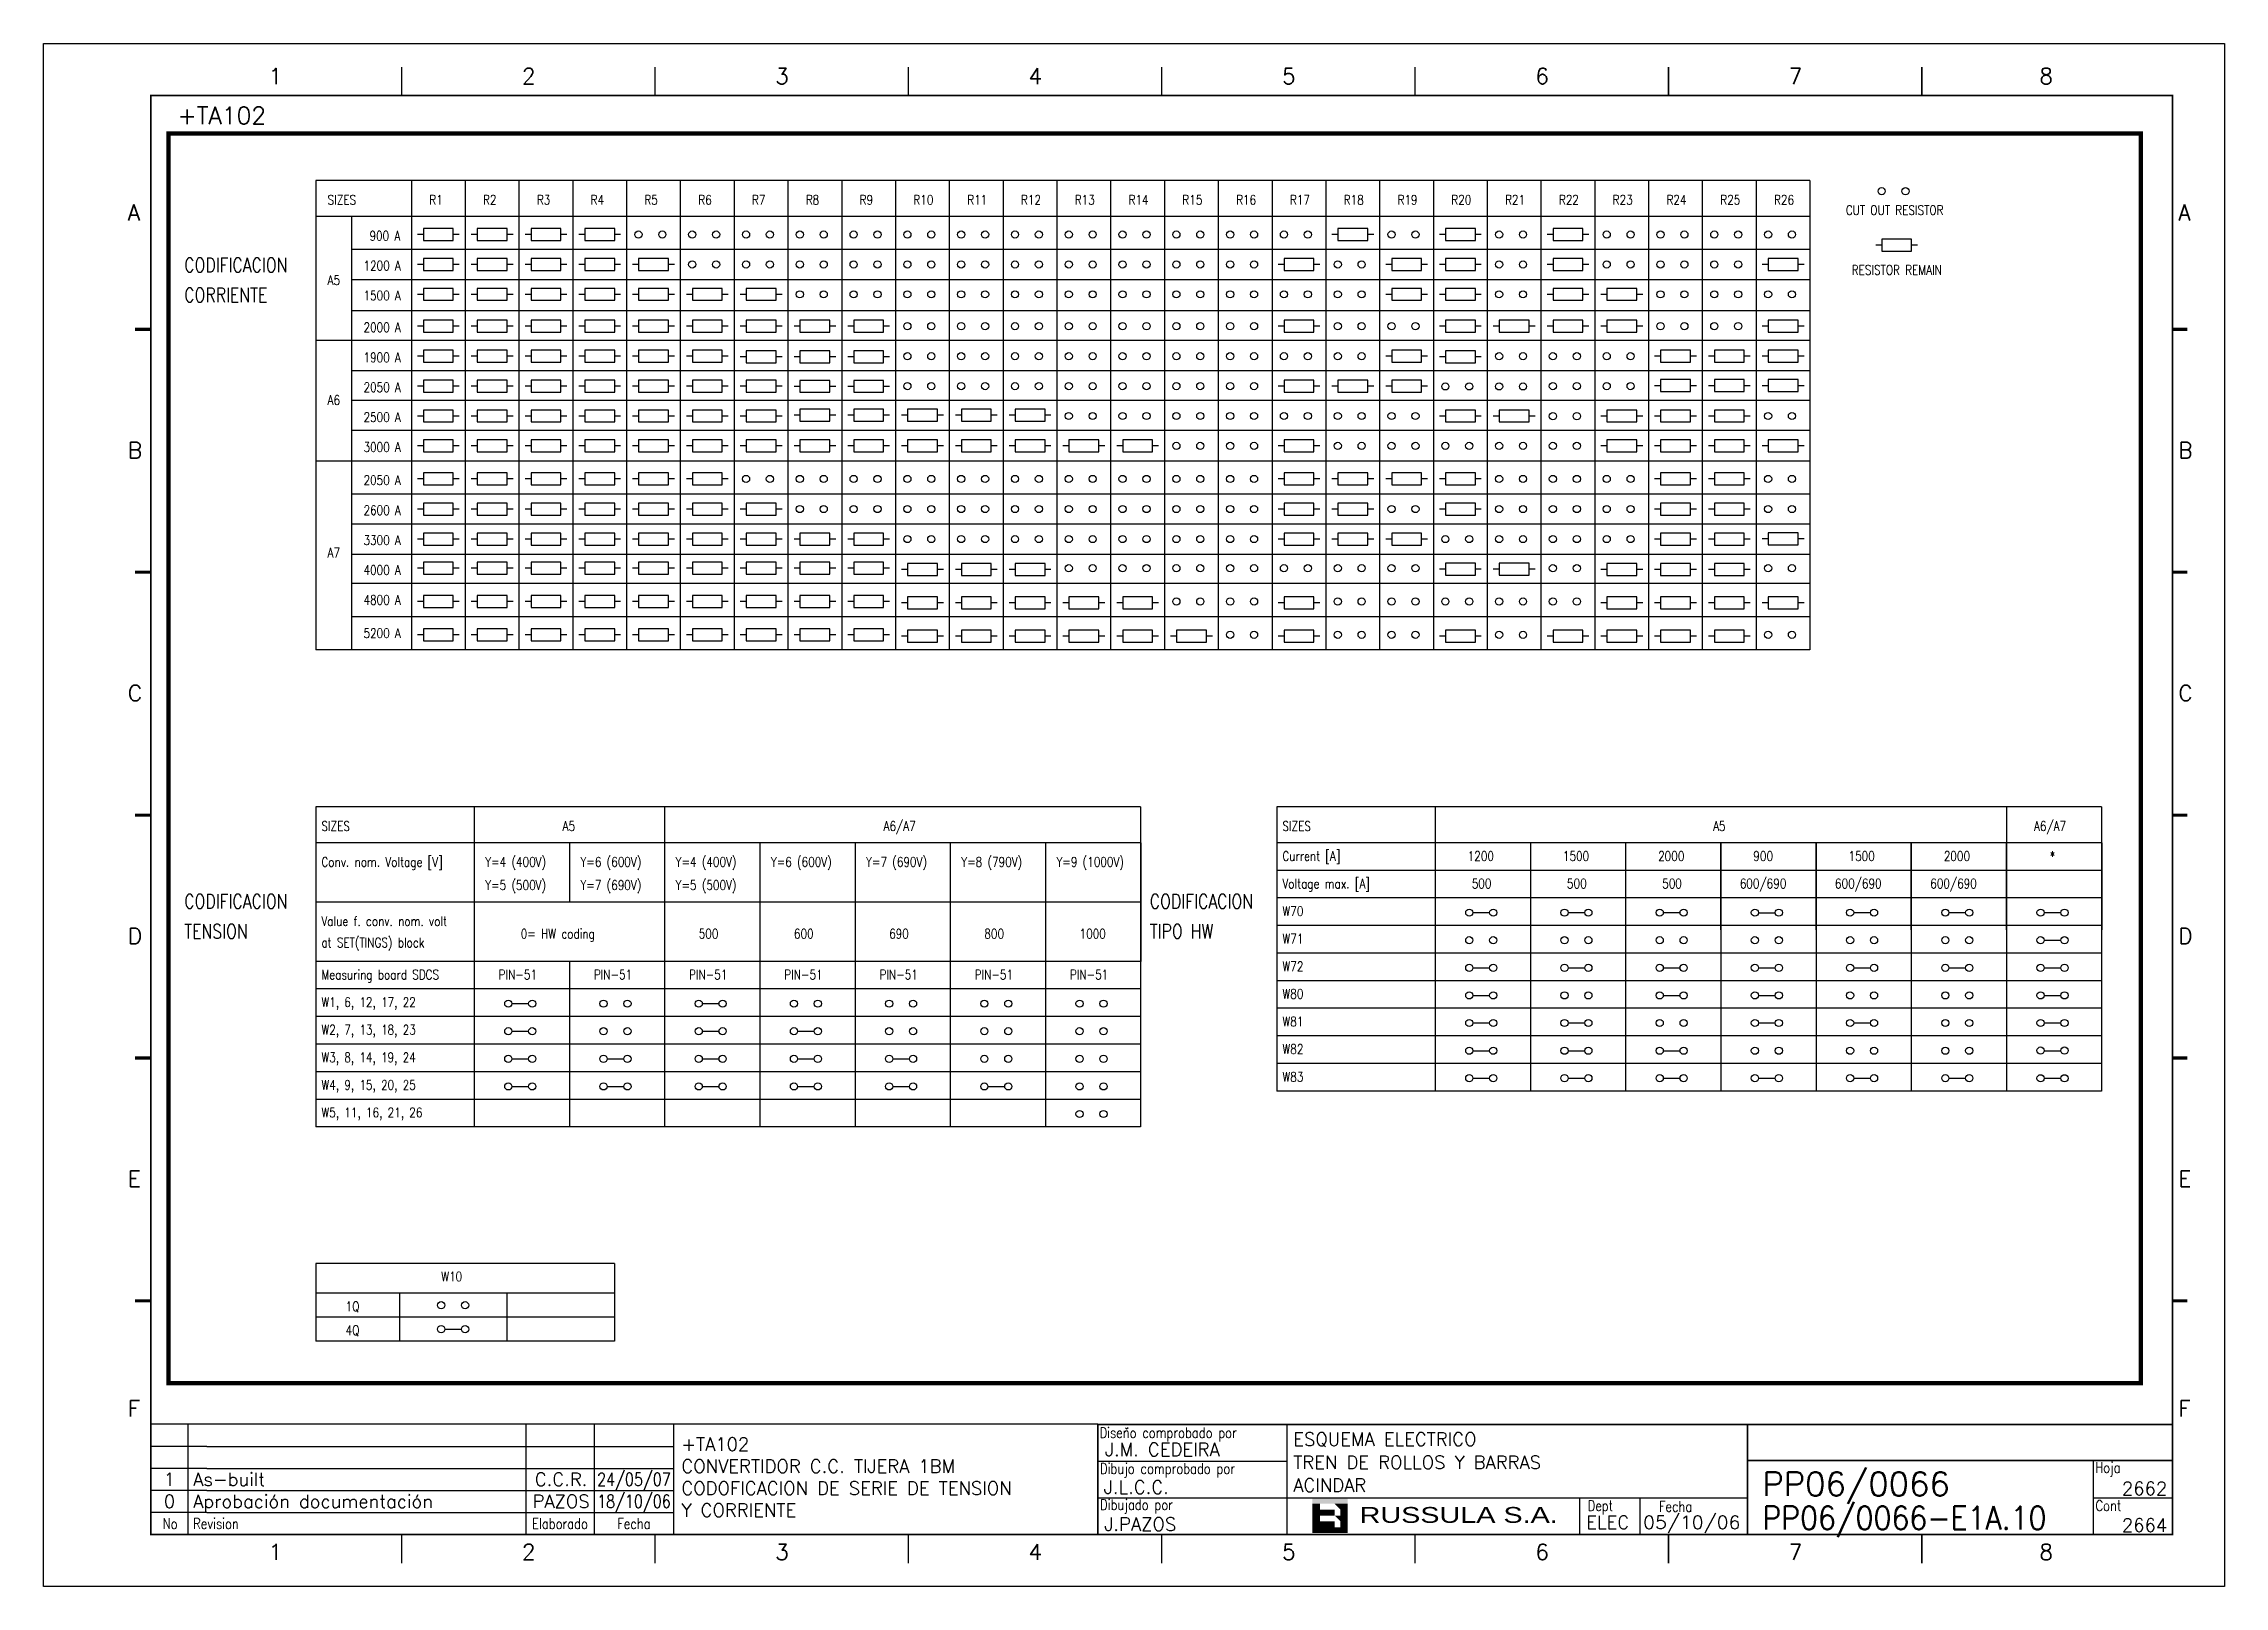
# Model space of a CAD drawing. Extents: x -25 to 1044, y -25744 to 292.
# Drawn here: x 96.3 to 516.3, y -8821.5 to -8524.5 of the extents above; entities that cross this region are included whole.
import ezdxf
from ezdxf.enums import TextEntityAlignment as Align

# ---------------------------------------------------------------- set-up
doc = ezdxf.new("R2010")
doc.units = 0
doc.header["$LTSCALE"] = 10
doc.header["$MEASUREMENT"] = 0
doc.linetypes.add('DASHDOT', pattern=[1, 0.5, -0.25, 0, -0.25])
for name, color, linetype in [('1', 7, 'CONTINUOUS'), ('10', 5, 'CONTINUOUS'), ('2', 7, 'CONTINUOUS'), ('25', 3, 'CONTINUOUS'), ('35', 2, 'CONTINUOUS'), ('DIBUJO', 7, 'CONTINUOUS')]:
    doc.layers.add(name, color=color, linetype=linetype)
doc.styles.add('ABBSTYLE', font='ROMANS.SHX', dxfattribs={"width": 0.8})
doc.styles.add('HELVETICA', font='HELV.SHX')
doc.styles.add('LABEL', font='SIMPLEX', dxfattribs={"width": 0.8, "height": 4})
doc.styles.add('ROMANS', font='romans')
doc.styles.get("Standard").update_dxf_attribs({"font": 'simplex'})

msp = doc.modelspace()

# ---------------------------------------------------------------- texts
at = {"layer": '2', "color": 6}
msp.add_text('+TA102', height=3.315, dxfattribs=at).set_placement((122.05, -8540.03))
at = {"layer": '25', "style": 'ABBSTYLE', "width": 0.8}
for s, height, p in [('SIZES', 1.842, (150.96, -8555.52)), ('R1', 1.842, (170.53, -8555.52)), ('R2', 1.842, (180.89, -8555.52)), ('R3', 1.842, (191.25, -8555.52)), ('R4', 1.842, (201.61, -8555.52)), ('R5', 1.842, (211.97, -8555.52)), ('R6', 1.842, (222.33, -8555.52)), ('R7', 1.842, (232.69, -8555.52)), ('R8', 1.842, (243.05, -8555.52)), ('R9', 1.842, (253.41, -8555.52)), ('R10', 1.842, (263.77, -8555.52)), ('R11', 1.842, (274.13, -8555.52)), ('R12', 1.842, (284.49, -8555.52)), ('R13', 1.842, (294.85, -8555.52)), ('R14', 1.842, (305.21, -8555.52)), ('R15', 1.842, (315.57, -8555.52)), ('R16', 1.842, (325.93, -8555.52)), ('R17', 1.842, (336.29, -8555.52)), ('R18', 1.842, (346.65, -8555.52)), ('R19', 1.842, (357.01, -8555.52)), ('R20', 1.842, (367.37, -8555.52)), ('R21', 1.842, (377.73, -8555.52)), ('R22', 1.842, (388.09, -8555.52)), ('R23', 1.842, (398.45, -8555.52)), ('R24', 1.842, (408.81, -8555.52)), ('R25', 1.842, (419.17, -8555.52)), ('R26', 1.842, (429.53, -8555.52)), ('CUT OUT RESISTOR', 1.8417, (443.34, -8557.51)), ('900 A', 1.842, (159.02, -8562.44)), ('CODIFICACION', 2.7626, (123.34, -8568.54)), ('RESISTOR REMAIN', 1.8417, (444.49, -8569.02)), ('CORRIENTE', 2.763, (123.34, -8574.29)), ('A5', 1.842, (150.96, -8570.99)), ('1900 A', 1.842, (157.87, -8585.86)), ('A6', 1.842, (150.96, -8594.07)), ('2050 A', 1.842, (157.87, -8591.61)), ('3000 A', 1.842, (157.87, -8603.12)), ('2050 A', 1.842, (157.87, -8609.49)), ('2600 A', 1.842, (157.87, -8615.28)), ('A7', 1.842, (150.96, -8623.43)), ('3300 A', 1.842, (157.87, -8621.04)), ('4000 A', 1.842, (157.87, -8626.79)), ('4800 A', 1.842, (157.87, -8632.55)), ('5200 A', 1.842, (157.87, -8638.95)), ('SIZES', 1.842, (149.76, -8676.08)), ('A5', 1.842, (196.2, -8676.08)), ('A6/A7', 1.842, (258.02, -8676.08)), ('SIZES', 1.842, (334.84, -8676.08)), ('A5', 1.842, (417.79, -8676.08)), ('A6/A7', 1.842, (479.6, -8676.08)), ('Conv. nom. Voltage [V]', 1.8417, (149.76, -8682.99)), ('Y=4 (400V)', 1.842, (181.3, -8682.99)), ('Y=6 (600V)', 1.842, (199.64, -8682.99)), ('Y=6 (600V)', 1.842, (236.31, -8682.99)), ('Y=8 (790V)', 1.842, (272.99, -8682.99)), ('Y=9 (1000V)', 1.8417, (291.32, -8682.99)), ('Current [A]', 1.8417, (334.84, -8681.85)), ('1200', 1.842, (370.53, -8681.85)), ('1500', 1.842, (388.87, -8681.85)), ('900', 1.842, (425.54, -8681.85)), ('1500', 1.842, (443.88, -8681.85)), ('2000', 1.842, (462.22, -8681.85)), ('*', 1.84, (482.64, -8681.85)), ('Y=5 (500V)', 1.842, (181.3, -8687.44)), ('Y=7 (690V)', 1.842, (199.64, -8687.44)), ('Voltage max. [A]', 1.8417, (334.84, -8687.16)), ('500', 1.842, (371.31, -8687.16)), ('500', 1.842, (389.65, -8687.16)), ('600/690', 1.842, (422.93, -8687.16)), ('600/690', 1.842, (441.27, -8687.16)), ('600/690', 1.842, (459.61, -8687.16)), ('CODIFICACION', 2.7626, (123.34, -8691.05)), ('CODIFICACION', 2.7626, (309.3, -8691.05)), ('Value f. conv. nom. volt', 1.8417, (149.76, -8694.4)), ('W70', 1.842, (334.84, -8692.47)), ('TENSION', 2.763, (123.34, -8696.8)), ('at SET(TINGS) block', 1.8417, (149.76, -8698.51)), ('0= HW coding', 1.8417, (188.15, -8696.8)), ('600', 1.842, (240.77, -8696.8)), ('800', 1.842, (277.44, -8696.8)), ('1000', 1.842, (295.78, -8696.8)), ('TIPO HW', 2.763, (309.3, -8696.8)), ('W71', 1.842, (334.84, -8697.78)), ('W72', 1.842, (334.84, -8703.09)), ('Measuring board SDCS', 1.8417, (149.76, -8704.68)), ('PIN-51', 1.842, (183.89, -8704.68)), ('PIN-51', 1.842, (202.22, -8704.68)), ('PIN-51', 1.842, (238.9, -8704.68)), ('PIN-51', 1.842, (275.58, -8704.68)), ('PIN-51', 1.842, (293.91, -8704.68)), ('W80', 1.842, (334.84, -8708.4)), ('W1, 6, 12, 17, 22', 1.8417, (149.76, -8709.99)), ('W2, 7, 13, 18, 23', 1.8417, (149.76, -8715.3)), ('W81', 1.842, (334.84, -8713.71)), ('W3, 8, 14, 19, 24', 1.8417, (149.76, -8720.61)), ('W82', 1.842, (334.84, -8719.02)), ('W83', 1.842, (334.84, -8724.36)), ('W4, 9, 15, 20, 25', 1.8417, (149.76, -8725.92)), ('W5, 11, 16, 21, 26', 1.8417, (149.76, -8731.23)), ('W10', 1.842, (172.83, -8762.8)), ('4Q', 1.842, (154.42, -8773.16))]:
    msp.add_text(s, height=height, dxfattribs=at).set_placement(p)
at = {"layer": '25', "color": 3, "style": 'ABBSTYLE', "width": 0.8}
for s, p in [('1200 A', (157.87, -8568.19)), ('2000 A', (157.87, -8580.07)), ('2500 A', (157.87, -8597.37)), ('Y=4 (400V)', (217.97, -8682.99)), ('2000', (407.2, -8681.85)), ('Y=5 (500V)', (217.97, -8687.44)), ('500', (407.99, -8687.16)), ('500', (222.43, -8696.8)), ('PIN-51', (220.56, -8704.68))]:
    msp.add_text(s, height=1.842, dxfattribs=at).set_placement(p)
at = {"layer": '25', "color": 1, "style": 'ABBSTYLE', "width": 0.8}
for s, p in [('1500 A', (157.87, -8573.95)), ('Y=7 (690V)', (254.65, -8682.99)), ('690', (259.1, -8696.8)), ('PIN-51', (257.24, -8704.68)), ('1Q', (154.42, -8768.56))]:
    msp.add_text(s, height=1.842, dxfattribs=at).set_placement(p)

# ---------------------------------------------------------------- blocks, each defined once
blk = doc.blocks.new('newcajec')
at = {"layer": '1'}
for p, q in [((179.4, 20.85), (0.13, 20.85)), ((7, 20.85), (7, 0)), ((71, 20.85), (71, 0)), ((84, 20.85), (84, 0.09)), ((99, 20.85), (99, 0)), ((215.2, 20.8), (215.2, 0)), ((10.6, 16.64), (0, 16.64)), ((10.6, 16.64), (99, 16.64)), ((184.64, 20.18), (184.81, 20.01)), ((184.81, 20.01), (185.18, 20.25)), ((10.6, 12.48), (0, 12.48)), ((10.6, 12.48), (99, 12.48)), ((179.4, 13.87), (215.2, 13.87)), ((368, 14.06), (368, 0)), ((10.6, 8.32), (0, 8.32)), ((10.6, 8.32), (99, 8.32)), ((10.6, 4.16), (0, 4.16)), ((10.6, 4.16), (99, 4.16)), ((179.4, 6.93), (267.63, 6.93)), ((267.63, 6.93), (302.5, 6.93)), ((270.63, 6.91), (270.63, 0)), ((282.07, 6.93), (282.07, 0)), ((368, 6.93), (383, 6.93))]:
    blk.add_line(p, q, dxfattribs=at)
for points in [[(47.5, 272.5, 0.3, 0.3, 0), (47.5, 277.91, 0.3, 0.3, 0)], [(95.5, 272.5, 0.3, 0.3, 0), (95.5, 277.91, 0.3, 0.3, 0)], [(143.5, 272.5, 0.3, 0.3, 0), (143.5, 277.91, 0.3, 0.3, 0)], [(191.5, 272.5, 0.3, 0.3, 0), (191.5, 277.91, 0.3, 0.3, 0)], [(239.5, 272.5, 0.3, 0.3, 0), (239.5, 277.91, 0.3, 0.3, 0)], [(287.5, 272.5, 0.3, 0.3, 0), (287.5, 277.91, 0.3, 0.3, 0)], [(335.5, 272.5, 0.3, 0.3, 0), (335.5, 277.91, 0.3, 0.3, 0)], [(-2.99, 228.23, 0.6, 0.6, 0), (-0.18, 228.23, 0.6, 0.6, 0)], [(383.01, 228.23, 0.6, 0.6, 0), (385.82, 228.23, 0.6, 0.6, 0)], [(-2.99, 182.23, 0.6, 0.6, 0), (-0.18, 182.23, 0.6, 0.6, 0)], [(383.01, 182.23, 0.6, 0.6, 0), (385.82, 182.23, 0.6, 0.6, 0)], [(-2.99, 136.23, 0.6, 0.6, 0), (-0.18, 136.23, 0.6, 0.6, 0)], [(383.01, 136.23, 0.6, 0.6, 0), (385.82, 136.23, 0.6, 0.6, 0)], [(-2.99, 90.23, 0.6, 0.6, 0), (-0.18, 90.23, 0.6, 0.6, 0)], [(383.01, 90.23, 0.6, 0.6, 0), (385.82, 90.23, 0.6, 0.6, 0)], [(-2.99, 44.23, 0.6, 0.6, 0), (-0.18, 44.23, 0.6, 0.6, 0)], [(383.01, 44.23, 0.6, 0.6, 0), (385.82, 44.23, 0.6, 0.6, 0)], [(383, 20.8, 0.3, 0.3, 0), (179.4, 20.8, 0.3, 0.3, 0), (179.4, 0, 0.3, 0.3, 0)], [(302.5, 20.8, 0.3, 0.3, 0), (302.5, 0, 0.3, 0.3, 0)], [(302.5, 14, 0.3, 0.3, 0), (383, 14, 0.3, 0.3, 0)], [(47.5, -5.5, 0.3, 0.3, 0), (47.5, -0.09, 0.3, 0.3, 0)], [(95.5, -5.5, 0.3, 0.3, 0), (95.5, -0.09, 0.3, 0.3, 0)], [(143.5, -5.5, 0.3, 0.3, 0), (143.5, -0.09, 0.3, 0.3, 0)], [(191.5, -5.5, 0.3, 0.3, 0), (191.5, -0.09, 0.3, 0.3, 0)], [(239.5, -5.5, 0.3, 0.3, 0), (239.5, -0.09, 0.3, 0.3, 0)], [(287.5, -5.5, 0.3, 0.3, 0), (287.5, -0.09, 0.3, 0.3, 0)], [(335.5, -5.5, 0.3, 0.3, 0), (335.5, -0.09, 0.3, 0.3, 0)]]:
    blk.add_lwpolyline(points, format="xyseb", dxfattribs=at)
at = {"layer": '1', "const_width": 0.3}
blk.add_lwpolyline([(0, 0), (0, 272.5), (383, 272.5), (383, 0)], close=True, dxfattribs=at)
at = {"layer": '2', "color": 14}
for p, q in [((221.42, 4.69), (221.42, 5.81)), ((221.42, 2.47), (221.42, 3.58))]:
    blk.add_line(p, q, dxfattribs=at)
for points in [[(220.05, 5.81), (220.05, 6.92), (226.74, 5.81), (226.74, 6.92)], [(221.42, 2.47), (220.05, 2.47), (221.42, 5.81), (220.05, 5.81)], [(221.42, 4.69), (224.25, 4.69), (221.42, 3.58), (224.25, 3.58)], [(224.25, 5.81), (225.37, 5.81), (225.37, 4.69)], [(225.37, 5.81), (226.74, 5.81), (225.37, 1.35), (226.74, 1.35)], [(224.25, 0.24), (224.25, 2.47), (220.05, 0.24), (220.05, 2.47)], [(224.25, 3.58), (225.37, 3.58), (225.37, 2.47)], [(226.74, 1.35), (226.74, 0.24), (224.25, 1.35), (224.25, 0.24)]]:
    blk.add_solid(points, dxfattribs=at)
at = {"layer": '1', "style": 'ROMANS'}
for s, p in [('1', (22.29, 274.68)), ('2', (70.29, 274.68)), ('3', (118.29, 274.68)), ('4', (166.29, 274.68)), ('5', (214.29, 274.68)), ('6', (262.29, 274.68)), ('7', (310.29, 274.68)), ('8', (357.79, 274.68)), ('A', (-4.37, 248.84)), ('A', (384.13, 248.84)), ('B', (-4.37, 203.84)), ('B', (384.13, 203.84)), ('C', (-4.37, 157.84)), ('C', (384.13, 157.84)), ('D', (-4.37, 111.84)), ('D', (384.13, 111.84)), ('E', (-4.37, 65.84)), ('E', (384.13, 65.84)), ('F', (-4.37, 22.34)), ('F', (384.13, 22.34)), ('1', (22.29, -4.82)), ('2', (70.29, -4.82)), ('3', (118.29, -4.82)), ('4', (166.29, -4.82)), ('5', (214.29, -4.82)), ('6', (262.29, -4.82)), ('7', (310.29, -4.82)), ('8', (357.79, -4.82))]:
    blk.add_text(s, height=3, dxfattribs=at).set_placement(p)
at = {"layer": '1', "style": 'LABEL', "width": 0.8}
for s, p in [('Diseno comprobado por', (179.73, 18.27)), ('Dibujo comprobado por', (179.81, 11.47)), ('Hoja', (368.38, 11.66)), ('Dibujado por', (179.83, 4.64)), ('Fecha', (285.71, 4.3)), ('Cont', (368.43, 4.46)), ('No', (2.23, 1.05)), ('Revision', (8, 1.05))]:
    blk.add_text(s, height=2, dxfattribs=at).set_placement(p)
for s, p in [('Dept', (274.61, 4.44)), ('Elaborado', (77.5, 1.05)), ('Fecha', (91.5, 1.05))]:
    blk.add_text(s, height=2, dxfattribs=at).set_placement(p, align=Align.CENTER)
at = {"layer": '10', "style": 'ROMANS'}
for tag, p in [('REV41', (3.5, 18.74)), ('REV43', (77.7, 18.74)), ('REV31', (3.5, 14.58)), ('REV33', (77.7, 14.58)), ('REV21', (3.5, 10.42)), ('REV23', (77.7, 10.42)), ('REV11', (3.5, 6.27)), ('REV13', (77.7, 6.27))]:
    blk.add_attdef(tag, text='', height=2.5, dxfattribs=at).set_placement(p, align=Align.MIDDLE)
for tag, p, height in [('REV42', (8, 17.49), 2.5), ('SHEETNAME1', (100.5, 15.83), 2.5), ('DESIGNCHECK', (180.74, 14.83), 2.5), ('DOCUMENTTYPE', (216.43, 16.8), 2.5), ('NOTA', (305.32, 15.8), 3), ('REV32', (8, 13.33), 2.5), ('SHEETNAME2', (100.5, 11.67), 2.5), ('OBJECT', (216.43, 12.4), 2.5), ('REV22', (8, 9.17), 2.5), ('SHEETNAME3', (100.5, 7.51), 2.5), ('DRAWINGCHECK', (180.53, 7.71), 2.5), ('CUSTOMER', (216.43, 8.08), 2.5), ('ORDER', (305.32, 7.3), 4.5), ('REV12', (8, 5.01), 2.5), ('SHEETNAME4', (100.5, 3.35), 2.5), ('DOCUMENT_ID', (305.32, 0.93), 4.4), ('USER', (180.63, 0.71), 2.5), ('DEPARTMENT', (271.93, 1.05), 2.5)]:
    blk.add_attdef(tag, p, '', height=height, dxfattribs=at)
for tag, width, p, p2 in [('REV44', 1.221199, (84.53, 17.49), (98.48, 17.49)), ('REV34', 1.221199, (84.53, 13.33), (98.48, 13.33)), ('REV24', 1.221199, (84.53, 9.17), (98.48, 9.17)), ('REV14', 1.221199, (84.53, 5.01), (98.48, 5.01)), ('CREATED2', 7.039915, (282.71, 1.05), (301.14, 1.05))]:
    blk.add_attdef(tag, text='', height=2.5, dxfattribs=dict(at, width=width)).set_placement(p, p2, align=Align.FIT)
for tag, p in [('SHEET', (382, 7.43)), ('NEXTSHEET', (382, 0.5))]:
    blk.add_attdef(tag, text='', height=2.5, dxfattribs=at).set_placement(p, align=Align.RIGHT)
at = {"layer": 'DIBUJO', "color": 14, "style": 'HELVETICA', "width": 1.3}
blk.add_text('RUSSULA S.A.', height=3, dxfattribs=at).set_placement((229, 2.19))

# ---------------------------------------------------------------- linework, layer by layer
at = {"layer": '2', "color": 2}
for p, q in [((155.57, -8581.67), (148.66, -8581.67)), ((155.59, -8604.91), (148.66, -8604.91)), ((148.66, -8628.46), (148.66, -8641.26)), ((436.43, -8628.46), (436.43, -8641.26)), ((179.19, -8671.48), (179.19, -8733.08)), ((215.86, -8671.48), (215.86, -8733.08)), ((364.26, -8671.48), (364.26, -8726.18)), ((474.29, -8671.48), (474.29, -8726.18)), ((197.52, -8678.38), (197.52, -8689.8)), ((215.86, -8678.38), (215.86, -8689.8)), ((234.2, -8678.38), (234.2, -8689.8)), ((252.54, -8678.38), (252.54, -8689.8)), ((270.87, -8678.38), (270.87, -8689.8)), ((289.21, -8678.38), (289.21, -8689.8)), ((307.55, -8678.38), (307.55, -8689.8)), ((382.6, -8678.38), (382.6, -8726.18)), ((400.94, -8678.38), (400.94, -8726.18)), ((419.28, -8678.38), (419.28, -8726.18)), ((419.28, -8678.38), (419.28, -8695.11)), ((419.28, -8695.11), (419.28, -8678.38)), ((437.61, -8678.38), (437.61, -8726.18)), ((437.61, -8678.38), (437.61, -8695.11)), ((437.61, -8695.11), (437.61, -8678.38)), ((455.95, -8678.38), (455.95, -8726.18)), ((455.95, -8678.38), (455.95, -8695.11)), ((455.95, -8695.11), (455.95, -8678.38)), ((474.29, -8678.38), (474.29, -8726.18)), ((474.29, -8678.38), (474.29, -8695.11)), ((474.29, -8695.11), (474.29, -8678.38)), ((492.63, -8678.38), (492.63, -8695.11)), ((492.63, -8695.11), (492.63, -8678.38)), ((234.2, -8689.8), (234.2, -8701.21)), ((252.54, -8689.8), (252.54, -8701.21)), ((270.87, -8689.8), (270.87, -8701.21)), ((289.21, -8689.8), (289.21, -8701.21)), ((307.55, -8689.8), (307.55, -8701.21)), ((197.52, -8701.21), (197.52, -8733.08)), ((234.2, -8701.21), (234.2, -8733.08)), ((252.54, -8701.21), (252.54, -8733.08)), ((270.87, -8701.21), (270.87, -8733.08)), ((289.21, -8701.21), (289.21, -8733.08))]:
    msp.add_line(p, q, dxfattribs=at)
at = {"layer": '2', "color": 3, "linetype": 'DASHDOT'}
msp.add_lwpolyline([(120.33, -8541.82, 0.81, 0.81, 0), (500.17, -8541.82, 0.81, 0.81, 0), (500.17, -8782.4, 0.81, 0.81, 0), (120.33, -8782.4, 0.81, 0.81, 0), (120.33, -8541.82, 0.81, 0.81, 0)], format="xyseb", dxfattribs=at)
at = {"layer": '25', "color": 1}
for p, q in [((175.16, -8571.65), (169.41, -8571.65)), ((169.41, -8571.65), (169.41, -8573.95)), ((175.16, -8573.95), (175.16, -8571.65)), ((185.52, -8571.65), (179.77, -8571.65)), ((179.77, -8571.65), (179.77, -8573.95)), ((185.52, -8573.95), (185.52, -8571.65)), ((195.88, -8571.65), (190.13, -8571.65)), ((190.13, -8571.65), (190.13, -8573.95)), ((195.88, -8573.95), (195.88, -8571.65)), ((206.24, -8571.65), (200.49, -8571.65)), ((200.49, -8571.65), (200.49, -8573.95)), ((206.24, -8573.95), (206.24, -8571.65)), ((216.6, -8571.65), (210.85, -8571.65)), ((210.85, -8571.65), (210.85, -8573.95)), ((216.6, -8573.95), (216.6, -8571.65)), ((226.96, -8571.65), (221.21, -8571.65)), ((221.21, -8571.65), (221.21, -8573.95)), ((226.96, -8573.95), (226.96, -8571.65)), ((237.32, -8571.65), (231.57, -8571.65)), ((231.57, -8571.65), (231.57, -8573.95)), ((237.32, -8573.95), (237.32, -8571.65)), ((361.64, -8571.65), (355.89, -8571.65)), ((355.89, -8571.65), (355.89, -8573.95)), ((361.64, -8573.95), (361.64, -8571.65)), ((372, -8571.65), (366.25, -8571.65)), ((366.25, -8571.65), (366.25, -8573.95)), ((372, -8573.95), (372, -8571.65)), ((392.72, -8571.65), (386.96, -8571.65)), ((386.96, -8571.65), (386.96, -8573.95)), ((392.72, -8573.95), (392.72, -8571.65)), ((403.08, -8571.65), (397.32, -8571.65)), ((397.32, -8571.65), (397.32, -8573.95)), ((403.08, -8573.95), (403.08, -8571.65)), ((169.41, -8572.8), (168.26, -8572.8)), ((169.41, -8573.95), (175.16, -8573.95)), ((176.32, -8572.8), (175.16, -8572.8)), ((179.77, -8572.8), (178.62, -8572.8)), ((179.77, -8573.95), (185.52, -8573.95)), ((186.68, -8572.8), (185.52, -8572.8)), ((190.13, -8572.8), (188.98, -8572.8)), ((190.13, -8573.95), (195.88, -8573.95)), ((197.04, -8572.8), (195.88, -8572.8)), ((200.49, -8572.8), (199.34, -8572.8)), ((200.49, -8573.95), (206.24, -8573.95)), ((207.39, -8572.8), (206.24, -8572.8)), ((210.85, -8572.8), (209.7, -8572.8)), ((210.85, -8573.95), (216.6, -8573.95)), ((217.75, -8572.8), (216.6, -8572.8)), ((221.21, -8572.8), (220.06, -8572.8)), ((221.21, -8573.95), (226.96, -8573.95)), ((228.11, -8572.8), (226.96, -8572.8)), ((231.57, -8572.8), (230.42, -8572.8)), ((231.57, -8573.95), (237.32, -8573.95)), ((238.47, -8572.8), (237.32, -8572.8)), ((355.89, -8572.8), (354.73, -8572.8)), ((355.89, -8573.95), (361.64, -8573.95)), ((362.79, -8572.8), (361.64, -8572.8)), ((366.25, -8572.8), (365.09, -8572.8)), ((366.25, -8573.95), (372, -8573.95)), ((373.15, -8572.8), (372, -8572.8)), ((386.96, -8572.8), (385.81, -8572.8)), ((386.96, -8573.95), (392.72, -8573.95)), ((393.87, -8572.8), (392.72, -8572.8)), ((397.32, -8572.8), (396.17, -8572.8)), ((397.32, -8573.95), (403.08, -8573.95)), ((404.23, -8572.8), (403.08, -8572.8))]:
    msp.add_line(p, q, dxfattribs=at)
for centre in [(241.9, -8572.8), (246.5, -8572.8), (252.26, -8572.8), (256.86, -8572.8), (262.62, -8572.8), (267.22, -8572.8), (272.98, -8572.8), (277.58, -8572.8), (283.34, -8572.8), (287.94, -8572.8), (293.7, -8572.8), (298.3, -8572.8), (304.06, -8572.8), (308.66, -8572.8), (314.42, -8572.8), (319.02, -8572.8), (324.78, -8572.8), (329.38, -8572.8), (335.14, -8572.8), (339.74, -8572.8), (345.5, -8572.8), (350.1, -8572.8), (376.58, -8572.8), (381.18, -8572.8), (407.66, -8572.8), (412.26, -8572.8), (418.02, -8572.8), (422.62, -8572.8), (428.38, -8572.8), (432.98, -8572.8)]:
    msp.add_circle(centre, 0.691, dxfattribs=at)
at = {"layer": '35'}
for p, q in [((436.43, -8550.91), (148.66, -8550.91)), ((148.66, -8550.91), (148.66, -8628.46)), ((436.44, -8550.91), (148.67, -8550.91)), ((167.08, -8550.91), (167.08, -8641.26)), ((177.44, -8550.91), (177.44, -8641.26)), ((187.8, -8550.91), (187.8, -8641.26)), ((198.16, -8550.91), (198.16, -8641.26)), ((208.52, -8550.91), (208.52, -8641.26)), ((218.88, -8550.91), (218.88, -8641.26)), ((229.24, -8550.91), (229.24, -8641.26)), ((239.6, -8550.91), (239.6, -8641.26)), ((249.96, -8550.91), (249.96, -8641.26)), ((260.32, -8550.91), (260.32, -8641.26)), ((270.68, -8550.91), (270.68, -8641.26)), ((281.04, -8550.91), (281.04, -8641.26)), ((291.4, -8550.91), (291.4, -8641.26)), ((301.76, -8550.91), (301.76, -8641.26)), ((312.12, -8550.91), (312.12, -8641.26)), ((322.48, -8550.91), (322.48, -8641.26)), ((332.84, -8550.91), (332.84, -8641.26)), ((343.2, -8550.91), (343.2, -8641.26)), ((353.56, -8550.91), (353.56, -8641.26)), ((363.91, -8550.91), (363.91, -8641.26)), ((374.27, -8550.91), (374.27, -8641.26)), ((384.63, -8550.91), (384.63, -8641.26)), ((394.99, -8550.91), (394.99, -8641.26)), ((405.35, -8550.91), (405.35, -8641.26)), ((415.71, -8550.91), (415.71, -8641.26)), ((426.07, -8550.91), (426.07, -8641.26)), ((436.43, -8550.91), (436.43, -8628.46)), ((436.43, -8557.82), (148.66, -8557.82)), ((155.57, -8557.82), (155.57, -8641.26)), ((169.41, -8561.29), (168.26, -8561.29)), ((175.16, -8560.14), (169.41, -8560.14)), ((169.41, -8560.14), (169.41, -8562.44)), ((169.41, -8562.44), (175.16, -8562.44)), ((175.16, -8562.44), (175.16, -8560.14)), ((176.32, -8561.29), (175.16, -8561.29)), ((179.77, -8561.29), (178.62, -8561.29)), ((185.52, -8560.14), (179.77, -8560.14)), ((179.77, -8560.14), (179.77, -8562.44)), ((179.77, -8562.44), (185.52, -8562.44)), ((185.52, -8562.44), (185.52, -8560.14)), ((186.68, -8561.29), (185.52, -8561.29)), ((190.13, -8561.29), (188.98, -8561.29)), ((195.88, -8560.14), (190.13, -8560.14)), ((190.13, -8560.14), (190.13, -8562.44)), ((190.13, -8562.44), (195.88, -8562.44)), ((195.88, -8562.44), (195.88, -8560.14)), ((197.04, -8561.29), (195.88, -8561.29)), ((200.49, -8561.29), (199.34, -8561.29)), ((206.24, -8560.14), (200.49, -8560.14)), ((200.49, -8560.14), (200.49, -8562.44)), ((200.49, -8562.44), (206.24, -8562.44)), ((206.24, -8562.44), (206.24, -8560.14)), ((207.39, -8561.29), (206.24, -8561.29)), ((345.53, -8561.29), (344.37, -8561.29)), ((351.28, -8560.14), (345.53, -8560.14)), ((345.53, -8560.14), (345.53, -8562.44)), ((345.53, -8562.44), (351.28, -8562.44)), ((351.28, -8562.44), (351.28, -8560.14)), ((352.43, -8561.29), (351.28, -8561.29)), ((366.25, -8561.29), (365.09, -8561.29)), ((372, -8560.14), (366.25, -8560.14)), ((366.25, -8560.14), (366.25, -8562.44)), ((366.25, -8562.44), (372, -8562.44)), ((372, -8562.44), (372, -8560.14)), ((373.15, -8561.29), (372, -8561.29)), ((386.96, -8561.29), (385.81, -8561.29)), ((392.72, -8560.14), (386.96, -8560.14)), ((386.96, -8560.14), (386.96, -8562.44)), ((386.96, -8562.44), (392.72, -8562.44)), ((392.72, -8562.44), (392.72, -8560.14)), ((393.87, -8561.29), (392.72, -8561.29)), ((450.27, -8563.31), (449.12, -8563.31)), ((456.03, -8562.15), (450.27, -8562.15)), ((450.27, -8562.15), (450.27, -8564.46)), ((456.03, -8564.46), (456.03, -8562.15)), ((457.18, -8563.31), (456.03, -8563.31)), ((436.43, -8564.14), (155.59, -8564.14)), ((450.27, -8564.46), (456.03, -8564.46)), ((436.43, -8570.01), (155.59, -8570.01)), ((436.43, -8575.98), (155.59, -8575.98)), ((436.45, -8581.67), (155.57, -8581.67)), ((169.41, -8584.71), (168.26, -8584.71)), ((169.41, -8583.55), (169.41, -8585.86)), ((175.16, -8583.55), (169.41, -8583.55)), ((175.16, -8585.86), (175.16, -8583.55)), ((176.32, -8584.71), (175.16, -8584.71)), ((179.77, -8584.71), (178.62, -8584.71)), ((185.52, -8583.55), (179.77, -8583.55)), ((179.77, -8583.55), (179.77, -8585.86)), ((185.52, -8585.86), (185.52, -8583.55)), ((186.68, -8584.71), (185.52, -8584.71)), ((190.13, -8584.71), (188.98, -8584.71)), ((195.88, -8583.55), (190.13, -8583.55)), ((190.13, -8583.55), (190.13, -8585.86)), ((195.88, -8585.86), (195.88, -8583.55)), ((197.04, -8584.71), (195.88, -8584.71)), ((200.49, -8584.71), (199.34, -8584.71)), ((206.24, -8583.55), (200.49, -8583.55)), ((200.49, -8583.55), (200.49, -8585.86)), ((206.24, -8585.86), (206.24, -8583.55)), ((207.39, -8584.71), (206.24, -8584.71)), ((210.85, -8584.71), (209.7, -8584.71)), ((210.85, -8583.55), (210.85, -8585.86)), ((216.6, -8583.55), (210.85, -8583.55)), ((216.6, -8585.86), (216.6, -8583.55)), ((217.75, -8584.71), (216.6, -8584.71)), ((221.21, -8584.71), (220.06, -8584.71)), ((226.96, -8583.55), (221.21, -8583.55)), ((221.21, -8583.55), (221.21, -8585.86)), ((226.96, -8585.86), (226.96, -8583.55)), ((228.11, -8584.71), (226.96, -8584.71)), ((355.89, -8584.71), (354.73, -8584.71)), ((355.89, -8583.55), (355.89, -8585.86)), ((361.64, -8583.55), (355.89, -8583.55)), ((361.64, -8585.86), (361.64, -8583.55)), ((362.79, -8584.71), (361.64, -8584.71)), ((407.68, -8584.68), (406.53, -8584.68)), ((413.44, -8583.53), (407.68, -8583.53)), ((407.68, -8583.53), (407.68, -8585.83)), ((413.44, -8585.83), (413.44, -8583.53)), ((414.59, -8584.68), (413.44, -8584.68)), ((418.04, -8584.68), (416.89, -8584.68)), ((423.8, -8583.53), (418.04, -8583.53)), ((418.04, -8583.53), (418.04, -8585.83)), ((423.8, -8585.83), (423.8, -8583.53)), ((424.95, -8584.68), (423.8, -8584.68)), ((428.4, -8584.68), (427.25, -8584.68)), ((428.4, -8583.53), (428.4, -8585.83)), ((434.16, -8583.53), (428.4, -8583.53)), ((434.16, -8585.83), (434.16, -8583.53)), ((435.31, -8584.68), (434.16, -8584.68)), ((436.43, -8587.55), (155.59, -8587.55)), ((169.41, -8585.86), (175.16, -8585.86)), ((179.77, -8585.86), (185.52, -8585.86)), ((190.13, -8585.86), (195.88, -8585.86)), ((200.49, -8585.86), (206.24, -8585.86)), ((210.85, -8585.86), (216.6, -8585.86)), ((221.21, -8585.86), (226.96, -8585.86)), ((355.89, -8585.86), (361.64, -8585.86)), ((407.68, -8585.83), (413.44, -8585.83)), ((418.04, -8585.83), (423.8, -8585.83)), ((428.4, -8585.83), (434.16, -8585.83)), ((169.41, -8590.46), (168.26, -8590.46)), ((169.41, -8589.31), (169.41, -8591.61)), ((175.16, -8589.31), (169.41, -8589.31)), ((169.41, -8591.61), (175.16, -8591.61)), ((175.16, -8591.61), (175.16, -8589.31)), ((176.32, -8590.46), (175.16, -8590.46)), ((179.77, -8590.46), (178.62, -8590.46)), ((179.77, -8589.31), (179.77, -8591.61)), ((185.52, -8589.31), (179.77, -8589.31)), ((179.77, -8591.61), (185.52, -8591.61)), ((185.52, -8591.61), (185.52, -8589.31)), ((186.68, -8590.46), (185.52, -8590.46)), ((190.13, -8590.46), (188.98, -8590.46)), ((195.88, -8589.31), (190.13, -8589.31)), ((190.13, -8589.31), (190.13, -8591.61)), ((190.13, -8591.61), (195.88, -8591.61)), ((195.88, -8591.61), (195.88, -8589.31)), ((197.04, -8590.46), (195.88, -8590.46)), ((200.49, -8590.46), (199.34, -8590.46)), ((200.49, -8589.31), (200.49, -8591.61)), ((206.24, -8589.31), (200.49, -8589.31)), ((200.49, -8591.61), (206.24, -8591.61)), ((206.24, -8591.61), (206.24, -8589.31)), ((207.39, -8590.46), (206.24, -8590.46)), ((210.85, -8590.46), (209.7, -8590.46)), ((210.85, -8589.31), (210.85, -8591.61)), ((216.6, -8589.31), (210.85, -8589.31)), ((210.85, -8591.61), (216.6, -8591.61)), ((216.6, -8591.61), (216.6, -8589.31)), ((217.75, -8590.46), (216.6, -8590.46)), ((221.21, -8590.46), (220.06, -8590.46)), ((226.96, -8589.31), (221.21, -8589.31)), ((221.21, -8589.31), (221.21, -8591.61)), ((221.21, -8591.61), (226.96, -8591.61)), ((226.96, -8591.61), (226.96, -8589.31)), ((228.11, -8590.46), (226.96, -8590.46)), ((231.57, -8590.46), (230.42, -8590.46)), ((231.57, -8589.31), (231.57, -8591.61)), ((237.32, -8589.31), (231.57, -8589.31)), ((231.57, -8591.61), (237.32, -8591.61)), ((237.32, -8591.61), (237.32, -8589.31)), ((238.47, -8590.46), (237.32, -8590.46)), ((335.17, -8590.46), (334.01, -8590.46)), ((340.92, -8589.31), (335.17, -8589.31)), ((335.17, -8589.31), (335.17, -8591.61)), ((335.17, -8591.61), (340.92, -8591.61)), ((340.92, -8591.61), (340.92, -8589.31)), ((342.07, -8590.46), (340.92, -8590.46)), ((345.53, -8590.46), (344.37, -8590.46)), ((345.53, -8589.31), (345.53, -8591.61)), ((351.28, -8589.31), (345.53, -8589.31)), ((345.53, -8591.61), (351.28, -8591.61)), ((351.28, -8591.61), (351.28, -8589.31)), ((352.43, -8590.46), (351.28, -8590.46)), ((355.89, -8590.46), (354.73, -8590.46)), ((355.89, -8589.31), (355.89, -8591.61)), ((361.64, -8589.31), (355.89, -8589.31)), ((355.89, -8591.61), (361.64, -8591.61)), ((361.64, -8591.61), (361.64, -8589.31)), ((362.79, -8590.46), (361.64, -8590.46)), ((407.68, -8590.38), (406.53, -8590.38)), ((407.68, -8589.22), (407.68, -8591.53)), ((413.44, -8589.22), (407.68, -8589.22)), ((407.68, -8591.53), (413.44, -8591.53)), ((413.44, -8591.53), (413.44, -8589.22)), ((414.59, -8590.38), (413.44, -8590.38)), ((418.04, -8590.38), (416.89, -8590.38)), ((423.8, -8589.22), (418.04, -8589.22)), ((418.04, -8589.22), (418.04, -8591.53)), ((418.04, -8591.53), (423.8, -8591.53)), ((423.8, -8591.53), (423.8, -8589.22)), ((424.95, -8590.38), (423.8, -8590.38)), ((428.4, -8590.38), (427.25, -8590.38)), ((428.4, -8589.22), (428.4, -8591.53)), ((434.16, -8589.22), (428.4, -8589.22)), ((428.4, -8591.53), (434.16, -8591.53)), ((434.16, -8591.53), (434.16, -8589.22)), ((435.31, -8590.38), (434.16, -8590.38)), ((436.43, -8593.25), (155.59, -8593.25)), ((436.43, -8599.04), (155.59, -8599.04)), ((169.41, -8600.82), (169.41, -8603.12)), ((175.16, -8600.82), (169.41, -8600.82)), ((175.16, -8603.12), (175.16, -8600.82)), ((179.77, -8600.82), (179.77, -8603.12)), ((185.52, -8600.82), (179.77, -8600.82)), ((185.52, -8603.12), (185.52, -8600.82)), ((190.13, -8600.82), (190.13, -8603.12)), ((195.88, -8600.82), (190.13, -8600.82)), ((195.88, -8603.12), (195.88, -8600.82)), ((200.49, -8600.82), (200.49, -8603.12)), ((206.24, -8600.82), (200.49, -8600.82)), ((206.24, -8603.12), (206.24, -8600.82)), ((210.85, -8600.82), (210.85, -8603.12)), ((216.6, -8600.82), (210.85, -8600.82)), ((216.6, -8603.12), (216.6, -8600.82)), ((221.21, -8600.82), (221.21, -8603.12)), ((226.96, -8600.82), (221.21, -8600.82)), ((226.96, -8603.12), (226.96, -8600.82)), ((231.57, -8600.82), (231.57, -8603.12)), ((237.32, -8600.82), (231.57, -8600.82)), ((237.32, -8603.12), (237.32, -8600.82)), ((241.93, -8600.82), (241.93, -8603.12)), ((247.68, -8600.82), (241.93, -8600.82)), ((247.68, -8603.12), (247.68, -8600.82)), ((252.29, -8600.82), (252.29, -8603.12)), ((258.04, -8600.82), (252.29, -8600.82)), ((258.04, -8603.12), (258.04, -8600.82)), ((262.65, -8600.82), (262.65, -8603.12)), ((268.4, -8600.82), (262.65, -8600.82)), ((268.4, -8603.12), (268.4, -8600.82)), ((278.76, -8600.82), (273.01, -8600.82)), ((273.01, -8600.82), (273.01, -8603.12)), ((278.76, -8603.12), (278.76, -8600.82)), ((283.37, -8600.82), (283.37, -8603.12)), ((289.12, -8600.82), (283.37, -8600.82)), ((289.12, -8603.12), (289.12, -8600.82)), ((293.73, -8600.82), (293.73, -8603.12)), ((299.48, -8600.82), (293.73, -8600.82)), ((299.48, -8603.12), (299.48, -8600.82)), ((309.84, -8600.82), (304.09, -8600.82)), ((304.09, -8600.82), (304.09, -8603.12)), ((309.84, -8603.12), (309.84, -8600.82)), ((340.92, -8600.82), (335.17, -8600.82)), ((335.17, -8600.82), (335.17, -8603.12)), ((340.92, -8603.12), (340.92, -8600.82)), ((403.08, -8600.82), (397.32, -8600.82)), ((397.32, -8600.82), (397.32, -8603.12)), ((403.08, -8603.12), (403.08, -8600.82)), ((407.68, -8600.82), (407.68, -8603.12)), ((413.44, -8600.82), (407.68, -8600.82)), ((413.44, -8603.12), (413.44, -8600.82)), ((418.04, -8600.82), (418.04, -8603.12)), ((423.8, -8600.82), (418.04, -8600.82)), ((423.8, -8603.12), (423.8, -8600.82)), ((428.4, -8600.82), (428.4, -8603.12)), ((434.16, -8600.82), (428.4, -8600.82)), ((434.16, -8603.12), (434.16, -8600.82)), ((436.43, -8604.91), (155.59, -8604.91)), ((169.41, -8601.97), (168.26, -8601.97)), ((169.41, -8603.12), (175.16, -8603.12)), ((176.32, -8601.97), (175.16, -8601.97)), ((179.77, -8601.97), (178.62, -8601.97)), ((179.77, -8603.12), (185.52, -8603.12)), ((186.68, -8601.97), (185.52, -8601.97)), ((190.13, -8601.97), (188.98, -8601.97)), ((190.13, -8603.12), (195.88, -8603.12)), ((197.04, -8601.97), (195.88, -8601.97)), ((200.49, -8601.97), (199.34, -8601.97)), ((200.49, -8603.12), (206.24, -8603.12)), ((207.39, -8601.97), (206.24, -8601.97)), ((210.85, -8601.97), (209.7, -8601.97)), ((210.85, -8603.12), (216.6, -8603.12)), ((217.75, -8601.97), (216.6, -8601.97)), ((221.21, -8601.97), (220.06, -8601.97)), ((221.21, -8603.12), (226.96, -8603.12)), ((228.11, -8601.97), (226.96, -8601.97)), ((231.57, -8601.97), (230.42, -8601.97)), ((231.57, -8603.12), (237.32, -8603.12)), ((238.47, -8601.97), (237.32, -8601.97)), ((241.93, -8601.97), (240.78, -8601.97)), ((241.93, -8603.12), (247.68, -8603.12)), ((248.83, -8601.97), (247.68, -8601.97)), ((252.29, -8601.97), (251.14, -8601.97)), ((252.29, -8603.12), (258.04, -8603.12)), ((259.19, -8601.97), (258.04, -8601.97)), ((262.65, -8601.97), (261.5, -8601.97)), ((262.65, -8603.12), (268.4, -8603.12)), ((269.55, -8601.97), (268.4, -8601.97)), ((273.01, -8601.97), (271.86, -8601.97)), ((273.01, -8603.12), (278.76, -8603.12)), ((279.91, -8601.97), (278.76, -8601.97)), ((283.37, -8601.97), (282.22, -8601.97)), ((283.37, -8603.12), (289.12, -8603.12)), ((290.27, -8601.97), (289.12, -8601.97)), ((293.73, -8601.97), (292.58, -8601.97)), ((293.73, -8603.12), (299.48, -8603.12)), ((300.63, -8601.97), (299.48, -8601.97)), ((304.09, -8601.97), (302.94, -8601.97)), ((304.09, -8603.12), (309.84, -8603.12)), ((310.99, -8601.97), (309.84, -8601.97)), ((335.17, -8601.97), (334.01, -8601.97)), ((335.17, -8603.12), (340.92, -8603.12)), ((342.07, -8601.97), (340.92, -8601.97)), ((397.32, -8601.97), (396.17, -8601.97)), ((397.32, -8603.12), (403.08, -8603.12)), ((404.23, -8601.97), (403.08, -8601.97)), ((407.68, -8601.97), (406.53, -8601.97)), ((407.68, -8603.12), (413.44, -8603.12)), ((414.59, -8601.97), (413.44, -8601.97)), ((418.04, -8601.97), (416.89, -8601.97)), ((418.04, -8603.12), (423.8, -8603.12)), ((424.95, -8601.97), (423.8, -8601.97)), ((428.4, -8601.97), (427.25, -8601.97)), ((428.4, -8603.12), (434.16, -8603.12)), ((435.31, -8601.97), (434.16, -8601.97)), ((169.41, -8608.34), (168.26, -8608.34)), ((169.41, -8607.19), (169.41, -8609.49)), ((175.16, -8607.19), (169.41, -8607.19)), ((169.41, -8609.49), (175.16, -8609.49)), ((175.16, -8609.49), (175.16, -8607.19)), ((176.32, -8608.34), (175.16, -8608.34)), ((179.77, -8608.34), (178.62, -8608.34)), ((185.52, -8607.19), (179.77, -8607.19)), ((179.77, -8607.19), (179.77, -8609.49)), ((179.77, -8609.49), (185.52, -8609.49)), ((185.52, -8609.49), (185.52, -8607.19)), ((186.68, -8608.34), (185.52, -8608.34)), ((190.13, -8608.34), (188.98, -8608.34)), ((195.88, -8607.19), (190.13, -8607.19)), ((190.13, -8607.19), (190.13, -8609.49)), ((190.13, -8609.49), (195.88, -8609.49)), ((195.88, -8609.49), (195.88, -8607.19)), ((197.04, -8608.34), (195.88, -8608.34)), ((200.49, -8608.34), (199.34, -8608.34)), ((206.24, -8607.19), (200.49, -8607.19)), ((200.49, -8607.19), (200.49, -8609.49)), ((200.49, -8609.49), (206.24, -8609.49)), ((206.24, -8609.49), (206.24, -8607.19)), ((207.39, -8608.34), (206.24, -8608.34)), ((210.85, -8608.34), (209.7, -8608.34)), ((210.85, -8607.19), (210.85, -8609.49)), ((216.6, -8607.19), (210.85, -8607.19)), ((210.85, -8609.49), (216.6, -8609.49)), ((216.6, -8609.49), (216.6, -8607.19)), ((217.75, -8608.34), (216.6, -8608.34)), ((221.21, -8608.34), (220.06, -8608.34)), ((226.96, -8607.19), (221.21, -8607.19)), ((221.21, -8607.19), (221.21, -8609.49)), ((221.21, -8609.49), (226.96, -8609.49)), ((226.96, -8609.49), (226.96, -8607.19)), ((228.11, -8608.34), (226.96, -8608.34)), ((335.17, -8608.34), (334.01, -8608.34)), ((340.92, -8607.19), (335.17, -8607.19)), ((335.17, -8607.19), (335.17, -8609.49)), ((335.17, -8609.49), (340.92, -8609.49)), ((340.92, -8609.49), (340.92, -8607.19)), ((342.07, -8608.34), (340.92, -8608.34)), ((345.53, -8608.34), (344.37, -8608.34)), ((351.28, -8607.19), (345.53, -8607.19)), ((345.53, -8607.19), (345.53, -8609.49)), ((345.53, -8609.49), (351.28, -8609.49)), ((351.28, -8609.49), (351.28, -8607.19)), ((352.43, -8608.34), (351.28, -8608.34)), ((355.89, -8608.34), (354.73, -8608.34)), ((355.89, -8607.19), (355.89, -8609.49)), ((361.64, -8607.19), (355.89, -8607.19)), ((355.89, -8609.49), (361.64, -8609.49)), ((361.64, -8609.49), (361.64, -8607.19)), ((362.79, -8608.34), (361.64, -8608.34)), ((366.25, -8608.34), (365.09, -8608.34)), ((372, -8607.19), (366.25, -8607.19)), ((366.25, -8607.19), (366.25, -8609.49)), ((366.25, -8609.49), (372, -8609.49)), ((372, -8609.49), (372, -8607.19)), ((373.15, -8608.34), (372, -8608.34)), ((407.68, -8608.34), (406.53, -8608.34)), ((413.44, -8607.19), (407.68, -8607.19)), ((407.68, -8607.19), (407.68, -8609.49)), ((407.68, -8609.49), (413.44, -8609.49)), ((413.44, -8609.49), (413.44, -8607.19)), ((414.59, -8608.34), (413.44, -8608.34)), ((418.04, -8608.34), (416.89, -8608.34)), ((423.8, -8607.19), (418.04, -8607.19)), ((418.04, -8607.19), (418.04, -8609.49)), ((418.04, -8609.49), (423.8, -8609.49)), ((423.8, -8609.49), (423.8, -8607.19)), ((424.95, -8608.34), (423.8, -8608.34)), ((436.43, -8611.28), (155.59, -8611.28)), ((169.41, -8614.13), (168.26, -8614.13)), ((169.41, -8612.98), (169.41, -8615.28)), ((175.16, -8612.98), (169.41, -8612.98)), ((175.16, -8615.28), (175.16, -8612.98)), ((176.32, -8614.13), (175.16, -8614.13)), ((179.77, -8614.13), (178.62, -8614.13)), ((179.77, -8612.98), (179.77, -8615.28)), ((185.52, -8612.98), (179.77, -8612.98)), ((185.52, -8615.28), (185.52, -8612.98)), ((186.68, -8614.13), (185.52, -8614.13)), ((190.13, -8614.13), (188.98, -8614.13)), ((195.88, -8612.98), (190.13, -8612.98)), ((190.13, -8612.98), (190.13, -8615.28)), ((195.88, -8615.28), (195.88, -8612.98)), ((197.04, -8614.13), (195.88, -8614.13)), ((200.49, -8614.13), (199.34, -8614.13)), ((200.49, -8612.98), (200.49, -8615.28)), ((206.24, -8612.98), (200.49, -8612.98)), ((206.24, -8615.28), (206.24, -8612.98)), ((207.39, -8614.13), (206.24, -8614.13)), ((210.85, -8614.13), (209.7, -8614.13)), ((210.85, -8612.98), (210.85, -8615.28)), ((216.6, -8612.98), (210.85, -8612.98)), ((216.6, -8615.28), (216.6, -8612.98)), ((217.75, -8614.13), (216.6, -8614.13)), ((221.21, -8614.13), (220.06, -8614.13)), ((226.96, -8612.98), (221.21, -8612.98)), ((221.21, -8612.98), (221.21, -8615.28)), ((226.96, -8615.28), (226.96, -8612.98)), ((228.11, -8614.13), (226.96, -8614.13)), ((231.57, -8614.13), (230.42, -8614.13)), ((231.57, -8612.98), (231.57, -8615.28)), ((237.32, -8612.98), (231.57, -8612.98)), ((237.32, -8615.28), (237.32, -8612.98)), ((238.47, -8614.13), (237.32, -8614.13)), ((335.17, -8614.13), (334.01, -8614.13)), ((340.92, -8612.98), (335.17, -8612.98)), ((335.17, -8612.98), (335.17, -8615.28)), ((340.92, -8615.28), (340.92, -8612.98)), ((342.07, -8614.13), (340.92, -8614.13)), ((345.53, -8614.13), (344.37, -8614.13)), ((345.53, -8612.98), (345.53, -8615.28)), ((351.28, -8612.98), (345.53, -8612.98)), ((351.28, -8615.28), (351.28, -8612.98)), ((352.43, -8614.13), (351.28, -8614.13)), ((366.25, -8614.13), (365.09, -8614.13)), ((372, -8612.98), (366.25, -8612.98)), ((366.25, -8612.98), (366.25, -8615.28)), ((372, -8615.28), (372, -8612.98)), ((373.15, -8614.13), (372, -8614.13)), ((407.68, -8614.13), (406.53, -8614.13)), ((407.68, -8612.98), (407.68, -8615.28)), ((413.44, -8612.98), (407.68, -8612.98)), ((413.44, -8615.28), (413.44, -8612.98)), ((414.59, -8614.13), (413.44, -8614.13)), ((418.04, -8614.13), (416.89, -8614.13)), ((423.8, -8612.98), (418.04, -8612.98)), ((418.04, -8612.98), (418.04, -8615.28)), ((423.8, -8615.28), (423.8, -8612.98)), ((424.95, -8614.13), (423.8, -8614.13)), ((436.43, -8617.07), (155.59, -8617.07)), ((169.41, -8615.28), (175.16, -8615.28)), ((179.77, -8615.28), (185.52, -8615.28)), ((190.13, -8615.28), (195.88, -8615.28)), ((200.49, -8615.28), (206.24, -8615.28)), ((210.85, -8615.28), (216.6, -8615.28)), ((221.21, -8615.28), (226.96, -8615.28)), ((231.57, -8615.28), (237.32, -8615.28)), ((335.17, -8615.28), (340.92, -8615.28)), ((345.53, -8615.28), (351.28, -8615.28)), ((366.25, -8615.28), (372, -8615.28)), ((407.68, -8615.28), (413.44, -8615.28)), ((418.04, -8615.28), (423.8, -8615.28)), ((169.41, -8619.91), (168.26, -8619.91)), ((169.41, -8618.76), (169.41, -8621.07)), ((175.16, -8618.76), (169.41, -8618.76)), ((169.41, -8621.07), (175.16, -8621.07)), ((175.16, -8621.07), (175.16, -8618.76)), ((176.32, -8619.91), (175.16, -8619.91)), ((179.77, -8619.91), (178.62, -8619.91)), ((185.52, -8618.76), (179.77, -8618.76)), ((179.77, -8618.76), (179.77, -8621.07)), ((179.77, -8621.07), (185.52, -8621.07)), ((185.52, -8621.07), (185.52, -8618.76)), ((186.68, -8619.91), (185.52, -8619.91)), ((190.13, -8619.91), (188.98, -8619.91)), ((195.88, -8618.76), (190.13, -8618.76)), ((190.13, -8618.76), (190.13, -8621.07)), ((190.13, -8621.07), (195.88, -8621.07)), ((195.88, -8621.07), (195.88, -8618.76)), ((197.04, -8619.91), (195.88, -8619.91)), ((200.49, -8619.91), (199.34, -8619.91)), ((206.24, -8618.76), (200.49, -8618.76)), ((200.49, -8618.76), (200.49, -8621.07)), ((200.49, -8621.07), (206.24, -8621.07)), ((206.24, -8621.07), (206.24, -8618.76)), ((207.39, -8619.91), (206.24, -8619.91)), ((210.85, -8619.91), (209.7, -8619.91)), ((210.85, -8618.76), (210.85, -8621.07)), ((216.6, -8618.76), (210.85, -8618.76)), ((210.85, -8621.07), (216.6, -8621.07)), ((216.6, -8621.07), (216.6, -8618.76)), ((217.75, -8619.91), (216.6, -8619.91)), ((221.21, -8619.91), (220.06, -8619.91)), ((226.96, -8618.76), (221.21, -8618.76)), ((221.21, -8618.76), (221.21, -8621.07)), ((221.21, -8621.07), (226.96, -8621.07)), ((226.96, -8621.07), (226.96, -8618.76)), ((228.11, -8619.91), (226.96, -8619.91)), ((231.57, -8619.91), (230.42, -8619.91)), ((237.32, -8618.76), (231.57, -8618.76)), ((231.57, -8618.76), (231.57, -8621.07)), ((231.57, -8621.07), (237.32, -8621.07)), ((237.32, -8621.07), (237.32, -8618.76)), ((238.47, -8619.91), (237.32, -8619.91)), ((241.93, -8619.91), (240.78, -8619.91)), ((241.93, -8618.76), (241.93, -8621.07)), ((247.68, -8618.76), (241.93, -8618.76)), ((241.93, -8621.07), (247.68, -8621.07)), ((247.68, -8621.07), (247.68, -8618.76)), ((248.83, -8619.91), (247.68, -8619.91)), ((252.29, -8619.91), (251.14, -8619.91)), ((258.04, -8618.76), (252.29, -8618.76)), ((252.29, -8618.76), (252.29, -8621.07)), ((252.29, -8621.07), (258.04, -8621.07)), ((258.04, -8621.07), (258.04, -8618.76)), ((259.19, -8619.91), (258.04, -8619.91)), ((335.17, -8619.91), (334.01, -8619.91)), ((340.92, -8618.76), (335.17, -8618.76)), ((335.17, -8618.76), (335.17, -8621.07)), ((335.17, -8621.07), (340.92, -8621.07)), ((340.92, -8621.07), (340.92, -8618.76)), ((342.07, -8619.91), (340.92, -8619.91)), ((345.53, -8619.91), (344.37, -8619.91)), ((351.28, -8618.76), (345.53, -8618.76)), ((345.53, -8618.76), (345.53, -8621.07)), ((345.53, -8621.07), (351.28, -8621.07)), ((351.28, -8621.07), (351.28, -8618.76)), ((352.43, -8619.91), (351.28, -8619.91)), ((355.89, -8619.91), (354.73, -8619.91)), ((355.89, -8618.76), (355.89, -8621.07)), ((361.64, -8618.76), (355.89, -8618.76)), ((355.89, -8621.07), (361.64, -8621.07)), ((361.64, -8621.07), (361.64, -8618.76)), ((362.79, -8619.91), (361.64, -8619.91)), ((407.68, -8619.91), (406.53, -8619.91)), ((413.44, -8618.76), (407.68, -8618.76)), ((407.68, -8618.76), (407.68, -8621.06)), ((407.68, -8621.06), (413.44, -8621.06)), ((413.44, -8621.06), (413.44, -8618.76)), ((414.59, -8619.91), (413.44, -8619.91)), ((418.04, -8619.91), (416.89, -8619.91)), ((423.8, -8618.76), (418.04, -8618.76)), ((418.04, -8618.76), (418.04, -8621.06)), ((418.04, -8621.06), (423.8, -8621.06)), ((423.8, -8621.06), (423.8, -8618.76)), ((424.95, -8619.91), (423.8, -8619.91)), ((428.4, -8619.85), (427.25, -8619.85)), ((428.4, -8618.7), (428.4, -8621.01)), ((434.16, -8618.7), (428.4, -8618.7)), ((428.4, -8621.01), (434.16, -8621.01)), ((434.16, -8621.01), (434.16, -8618.7)), ((435.31, -8619.85), (434.16, -8619.85)), ((436.43, -8622.85), (155.59, -8622.85)), ((169.41, -8625.52), (168.26, -8625.52)), ((169.41, -8624.37), (169.41, -8626.68)), ((175.16, -8624.37), (169.41, -8624.37)), ((169.41, -8626.68), (175.16, -8626.68)), ((175.16, -8626.68), (175.16, -8624.37)), ((176.32, -8625.52), (175.16, -8625.52)), ((179.77, -8625.52), (178.62, -8625.52)), ((179.77, -8624.37), (179.77, -8626.68)), ((185.52, -8624.37), (179.77, -8624.37)), ((179.77, -8626.68), (185.52, -8626.68)), ((185.52, -8626.68), (185.52, -8624.37)), ((186.68, -8625.52), (185.52, -8625.52)), ((190.13, -8625.52), (188.98, -8625.52)), ((190.13, -8624.37), (190.13, -8626.68)), ((195.88, -8624.37), (190.13, -8624.37)), ((190.13, -8626.68), (195.88, -8626.68)), ((195.88, -8626.68), (195.88, -8624.37)), ((197.04, -8625.52), (195.88, -8625.52)), ((200.49, -8625.52), (199.34, -8625.52)), ((200.49, -8624.37), (200.49, -8626.68)), ((206.24, -8624.37), (200.49, -8624.37)), ((200.49, -8626.68), (206.24, -8626.68)), ((206.24, -8626.68), (206.24, -8624.37)), ((207.39, -8625.52), (206.24, -8625.52)), ((210.85, -8625.52), (209.7, -8625.52)), ((210.85, -8624.37), (210.85, -8626.68)), ((216.6, -8624.37), (210.85, -8624.37)), ((210.85, -8626.68), (216.6, -8626.68)), ((216.6, -8626.68), (216.6, -8624.37)), ((217.75, -8625.52), (216.6, -8625.52)), ((221.21, -8625.52), (220.06, -8625.52)), ((221.21, -8624.37), (221.21, -8626.68)), ((226.96, -8624.37), (221.21, -8624.37)), ((221.21, -8626.68), (226.96, -8626.68)), ((226.96, -8626.68), (226.96, -8624.37)), ((228.11, -8625.52), (226.96, -8625.52)), ((231.57, -8625.52), (230.42, -8625.52)), ((231.57, -8624.37), (231.57, -8626.68)), ((237.32, -8624.37), (231.57, -8624.37)), ((231.57, -8626.68), (237.32, -8626.68)), ((237.32, -8626.68), (237.32, -8624.37)), ((238.47, -8625.52), (237.32, -8625.52)), ((241.93, -8625.52), (240.78, -8625.52)), ((241.93, -8624.37), (241.93, -8626.68)), ((247.68, -8624.37), (241.93, -8624.37)), ((241.93, -8626.68), (247.68, -8626.68)), ((247.68, -8626.68), (247.68, -8624.37)), ((248.83, -8625.52), (247.68, -8625.52)), ((252.29, -8625.52), (251.14, -8625.52)), ((252.29, -8624.37), (252.29, -8626.68)), ((258.04, -8624.37), (252.29, -8624.37)), ((252.29, -8626.68), (258.04, -8626.68)), ((258.04, -8626.68), (258.04, -8624.37)), ((259.19, -8625.52), (258.04, -8625.52)), ((262.65, -8625.79), (261.5, -8625.79)), ((262.65, -8624.63), (262.65, -8626.94)), ((268.4, -8624.63), (262.65, -8624.63)), ((268.4, -8626.94), (268.4, -8624.63)), ((269.55, -8625.79), (268.4, -8625.79)), ((273.01, -8625.79), (271.86, -8625.79)), ((273.01, -8624.63), (273.01, -8626.94)), ((278.76, -8624.63), (273.01, -8624.63)), ((278.76, -8626.94), (278.76, -8624.63)), ((279.91, -8625.79), (278.76, -8625.79)), ((283.37, -8625.79), (282.22, -8625.79)), ((283.37, -8624.63), (283.37, -8626.94)), ((289.12, -8624.63), (283.37, -8624.63)), ((289.12, -8626.94), (289.12, -8624.63)), ((290.27, -8625.79), (289.12, -8625.79)), ((397.32, -8625.79), (396.17, -8625.79)), ((397.32, -8624.63), (397.32, -8626.94)), ((403.08, -8624.63), (397.32, -8624.63)), ((403.08, -8626.94), (403.08, -8624.63)), ((404.23, -8625.79), (403.08, -8625.79)), ((407.68, -8625.79), (406.53, -8625.79)), ((407.68, -8624.63), (407.68, -8626.94)), ((413.44, -8624.63), (407.68, -8624.63)), ((413.44, -8626.94), (413.44, -8624.63)), ((414.59, -8625.79), (413.44, -8625.79)), ((418.04, -8625.79), (416.89, -8625.79)), ((418.04, -8624.63), (418.04, -8626.94)), ((423.8, -8624.63), (418.04, -8624.63)), ((423.8, -8626.94), (423.8, -8624.63)), ((424.95, -8625.79), (423.8, -8625.79)), ((436.43, -8628.46), (155.59, -8628.46)), ((175.16, -8630.78), (169.41, -8630.78)), ((169.41, -8630.78), (169.41, -8633.08)), ((175.16, -8633.08), (175.16, -8630.78)), ((185.52, -8630.78), (179.77, -8630.78)), ((179.77, -8630.78), (179.77, -8633.08)), ((185.52, -8633.08), (185.52, -8630.78)), ((195.88, -8630.78), (190.13, -8630.78)), ((190.13, -8630.78), (190.13, -8633.08)), ((195.88, -8633.08), (195.88, -8630.78)), ((206.24, -8630.78), (200.49, -8630.78)), ((200.49, -8630.78), (200.49, -8633.08)), ((206.24, -8633.08), (206.24, -8630.78)), ((216.6, -8630.78), (210.85, -8630.78)), ((210.85, -8630.78), (210.85, -8633.08)), ((216.6, -8633.08), (216.6, -8630.78)), ((226.96, -8630.78), (221.21, -8630.78)), ((221.21, -8630.78), (221.21, -8633.08)), ((226.96, -8633.08), (226.96, -8630.78)), ((237.32, -8630.78), (231.57, -8630.78)), ((231.57, -8630.78), (231.57, -8633.08)), ((237.32, -8633.08), (237.32, -8630.78)), ((247.68, -8630.78), (241.93, -8630.78)), ((241.93, -8630.78), (241.93, -8633.08)), ((247.68, -8633.08), (247.68, -8630.78)), ((258.04, -8630.78), (252.29, -8630.78)), ((252.29, -8630.78), (252.29, -8633.08)), ((258.04, -8633.08), (258.04, -8630.78)), ((262.65, -8626.94), (268.4, -8626.94)), ((273.01, -8626.94), (278.76, -8626.94)), ((283.37, -8626.94), (289.12, -8626.94)), ((397.32, -8626.94), (403.08, -8626.94)), ((407.68, -8626.94), (413.44, -8626.94)), ((418.04, -8626.94), (423.8, -8626.94)), ((436.43, -8634.86), (155.57, -8634.86)), ((169.41, -8631.93), (168.26, -8631.93)), ((169.41, -8633.08), (175.16, -8633.08)), ((176.32, -8631.93), (175.16, -8631.93)), ((179.77, -8631.93), (178.62, -8631.93)), ((179.77, -8633.08), (185.52, -8633.08)), ((186.68, -8631.93), (185.52, -8631.93)), ((190.13, -8631.93), (188.98, -8631.93)), ((190.13, -8633.08), (195.88, -8633.08)), ((197.04, -8631.93), (195.88, -8631.93)), ((200.49, -8631.93), (199.34, -8631.93)), ((200.49, -8633.08), (206.24, -8633.08)), ((207.39, -8631.93), (206.24, -8631.93)), ((210.85, -8631.93), (209.7, -8631.93)), ((210.85, -8633.08), (216.6, -8633.08)), ((217.75, -8631.93), (216.6, -8631.93)), ((221.21, -8631.93), (220.06, -8631.93)), ((221.21, -8633.08), (226.96, -8633.08)), ((228.11, -8631.93), (226.96, -8631.93)), ((231.57, -8631.93), (230.42, -8631.93)), ((231.57, -8633.08), (237.32, -8633.08)), ((238.47, -8631.93), (237.32, -8631.93)), ((241.93, -8631.93), (240.78, -8631.93)), ((241.93, -8633.08), (247.68, -8633.08)), ((248.83, -8631.93), (247.68, -8631.93)), ((252.29, -8631.93), (251.14, -8631.93)), ((252.29, -8633.08), (258.04, -8633.08)), ((259.19, -8631.93), (258.04, -8631.93)), ((262.65, -8632.19), (261.5, -8632.19)), ((268.4, -8631.04), (262.65, -8631.04)), ((262.65, -8631.04), (262.65, -8633.34)), ((262.65, -8633.34), (268.4, -8633.34)), ((268.4, -8633.34), (268.4, -8631.04)), ((269.55, -8632.19), (268.4, -8632.19)), ((273.01, -8632.19), (271.86, -8632.19)), ((278.76, -8631.04), (273.01, -8631.04)), ((273.01, -8631.04), (273.01, -8633.34)), ((273.01, -8633.34), (278.76, -8633.34)), ((278.76, -8633.34), (278.76, -8631.04)), ((279.91, -8632.19), (278.76, -8632.19)), ((283.37, -8632.19), (282.22, -8632.19)), ((289.12, -8631.04), (283.37, -8631.04)), ((283.37, -8631.04), (283.37, -8633.34)), ((283.37, -8633.34), (289.12, -8633.34)), ((289.12, -8633.34), (289.12, -8631.04)), ((290.27, -8632.19), (289.12, -8632.19)), ((293.73, -8632.19), (292.58, -8632.19)), ((299.48, -8631.04), (293.73, -8631.04)), ((293.73, -8631.04), (293.73, -8633.34)), ((293.73, -8633.34), (299.48, -8633.34)), ((299.48, -8633.34), (299.48, -8631.04)), ((300.63, -8632.19), (299.48, -8632.19)), ((304.09, -8632.19), (302.94, -8632.19)), ((309.84, -8631.04), (304.09, -8631.04)), ((304.09, -8631.04), (304.09, -8633.34)), ((304.09, -8633.34), (309.84, -8633.34)), ((309.84, -8633.34), (309.84, -8631.04)), ((310.99, -8632.19), (309.84, -8632.19)), ((335.17, -8632.19), (334.01, -8632.19)), ((340.92, -8631.04), (335.17, -8631.04)), ((335.17, -8631.04), (335.17, -8633.34)), ((335.17, -8633.34), (340.92, -8633.34)), ((340.92, -8633.34), (340.92, -8631.04)), ((342.07, -8632.19), (340.92, -8632.19)), ((397.32, -8632.19), (396.17, -8632.19)), ((403.08, -8631.04), (397.32, -8631.04)), ((397.32, -8631.04), (397.32, -8633.34)), ((397.32, -8633.34), (403.08, -8633.34)), ((403.08, -8633.34), (403.08, -8631.04)), ((404.23, -8632.19), (403.08, -8632.19)), ((407.68, -8632.19), (406.53, -8632.19)), ((413.44, -8631.04), (407.68, -8631.04)), ((407.68, -8631.04), (407.68, -8633.34)), ((407.68, -8633.34), (413.44, -8633.34)), ((413.44, -8633.34), (413.44, -8631.04)), ((414.59, -8632.19), (413.44, -8632.19)), ((418.04, -8632.19), (416.89, -8632.19)), ((423.8, -8631.04), (418.04, -8631.04)), ((418.04, -8631.04), (418.04, -8633.34)), ((418.04, -8633.34), (423.8, -8633.34)), ((423.8, -8633.34), (423.8, -8631.04)), ((424.95, -8632.19), (423.8, -8632.19)), ((428.4, -8632.19), (427.25, -8632.19)), ((434.16, -8631.04), (428.4, -8631.04)), ((428.4, -8631.04), (428.4, -8633.34)), ((428.4, -8633.34), (434.16, -8633.34)), ((434.16, -8633.34), (434.16, -8631.04)), ((435.31, -8632.19), (434.16, -8632.19)), ((169.41, -8638.33), (168.26, -8638.33)), ((175.16, -8637.18), (169.41, -8637.18)), ((169.41, -8637.18), (169.41, -8639.48)), ((175.16, -8639.48), (175.16, -8637.18)), ((176.32, -8638.33), (175.16, -8638.33)), ((179.77, -8638.33), (178.62, -8638.33)), ((185.52, -8637.18), (179.77, -8637.18)), ((179.77, -8637.18), (179.77, -8639.48)), ((185.52, -8639.48), (185.52, -8637.18)), ((186.68, -8638.33), (185.52, -8638.33)), ((190.13, -8638.33), (188.98, -8638.33)), ((195.88, -8637.18), (190.13, -8637.18)), ((190.13, -8637.18), (190.13, -8639.48)), ((195.88, -8639.48), (195.88, -8637.18)), ((197.04, -8638.33), (195.88, -8638.33)), ((200.49, -8638.33), (199.34, -8638.33)), ((206.24, -8637.18), (200.49, -8637.18)), ((200.49, -8637.18), (200.49, -8639.48)), ((206.24, -8639.48), (206.24, -8637.18)), ((207.39, -8638.33), (206.24, -8638.33)), ((210.85, -8638.33), (209.7, -8638.33)), ((216.6, -8637.18), (210.85, -8637.18)), ((210.85, -8637.18), (210.85, -8639.48)), ((216.6, -8639.48), (216.6, -8637.18)), ((217.75, -8638.33), (216.6, -8638.33)), ((221.21, -8638.33), (220.06, -8638.33)), ((226.96, -8637.18), (221.21, -8637.18)), ((221.21, -8637.18), (221.21, -8639.48)), ((226.96, -8639.48), (226.96, -8637.18)), ((228.11, -8638.33), (226.96, -8638.33)), ((231.57, -8638.33), (230.42, -8638.33)), ((237.32, -8637.18), (231.57, -8637.18)), ((231.57, -8637.18), (231.57, -8639.48)), ((237.32, -8639.48), (237.32, -8637.18)), ((238.47, -8638.33), (237.32, -8638.33)), ((241.93, -8638.33), (240.78, -8638.33)), ((247.68, -8637.18), (241.93, -8637.18)), ((241.93, -8637.18), (241.93, -8639.48)), ((247.68, -8639.48), (247.68, -8637.18)), ((248.83, -8638.33), (247.68, -8638.33)), ((252.29, -8638.33), (251.14, -8638.33)), ((258.04, -8637.18), (252.29, -8637.18)), ((252.29, -8637.18), (252.29, -8639.48)), ((258.04, -8639.48), (258.04, -8637.18)), ((259.19, -8638.33), (258.04, -8638.33)), ((262.65, -8638.59), (261.5, -8638.59)), ((268.4, -8637.44), (262.65, -8637.44)), ((262.65, -8637.44), (262.65, -8639.74)), ((268.4, -8639.74), (268.4, -8637.44)), ((269.55, -8638.59), (268.4, -8638.59)), ((273.01, -8638.59), (271.86, -8638.59)), ((278.76, -8637.44), (273.01, -8637.44)), ((273.01, -8637.44), (273.01, -8639.74)), ((278.76, -8639.74), (278.76, -8637.44)), ((279.91, -8638.59), (278.76, -8638.59)), ((283.37, -8638.59), (282.22, -8638.59)), ((289.12, -8637.44), (283.37, -8637.44)), ((283.37, -8637.44), (283.37, -8639.74)), ((289.12, -8639.74), (289.12, -8637.44)), ((290.27, -8638.59), (289.12, -8638.59)), ((293.73, -8638.59), (292.58, -8638.59)), ((299.48, -8637.44), (293.73, -8637.44)), ((293.73, -8637.44), (293.73, -8639.74)), ((299.48, -8639.74), (299.48, -8637.44)), ((300.63, -8638.59), (299.48, -8638.59)), ((304.09, -8638.59), (302.94, -8638.59)), ((309.84, -8637.44), (304.09, -8637.44)), ((304.09, -8637.44), (304.09, -8639.74)), ((309.84, -8639.74), (309.84, -8637.44)), ((310.99, -8638.59), (309.84, -8638.59)), ((314.45, -8638.59), (313.3, -8638.59)), ((320.2, -8637.44), (314.45, -8637.44)), ((314.45, -8637.44), (314.45, -8639.74)), ((320.2, -8639.74), (320.2, -8637.44)), ((321.35, -8638.59), (320.2, -8638.59)), ((335.17, -8638.59), (334.01, -8638.59)), ((340.92, -8637.44), (335.17, -8637.44)), ((335.17, -8637.44), (335.17, -8639.74)), ((340.92, -8639.74), (340.92, -8637.44)), ((342.07, -8638.59), (340.92, -8638.59)), ((366.25, -8638.59), (365.09, -8638.59)), ((372, -8637.44), (366.25, -8637.44)), ((366.25, -8637.44), (366.25, -8639.74)), ((372, -8639.74), (372, -8637.44)), ((373.15, -8638.59), (372, -8638.59)), ((386.96, -8638.59), (385.81, -8638.59)), ((392.72, -8637.44), (386.96, -8637.44)), ((386.96, -8637.44), (386.96, -8639.74)), ((392.72, -8639.74), (392.72, -8637.44)), ((393.87, -8638.59), (392.72, -8638.59)), ((397.32, -8638.59), (396.17, -8638.59)), ((403.08, -8637.44), (397.32, -8637.44)), ((397.32, -8637.44), (397.32, -8639.74)), ((403.08, -8639.74), (403.08, -8637.44)), ((404.23, -8638.59), (403.08, -8638.59)), ((407.68, -8638.59), (406.53, -8638.59)), ((413.44, -8637.44), (407.68, -8637.44)), ((407.68, -8637.44), (407.68, -8639.74)), ((413.44, -8639.74), (413.44, -8637.44)), ((414.59, -8638.59), (413.44, -8638.59)), ((418.04, -8638.59), (416.89, -8638.59)), ((423.8, -8637.44), (418.04, -8637.44)), ((418.04, -8637.44), (418.04, -8639.74)), ((423.8, -8639.74), (423.8, -8637.44)), ((424.95, -8638.59), (423.8, -8638.59)), ((436.43, -8641.26), (148.66, -8641.26)), ((169.41, -8639.48), (175.16, -8639.48)), ((179.77, -8639.48), (185.52, -8639.48)), ((190.13, -8639.48), (195.88, -8639.48)), ((200.49, -8639.48), (206.24, -8639.48)), ((210.85, -8639.48), (216.6, -8639.48)), ((221.21, -8639.48), (226.96, -8639.48)), ((231.57, -8639.48), (237.32, -8639.48)), ((241.93, -8639.48), (247.68, -8639.48)), ((252.29, -8639.48), (258.04, -8639.48)), ((262.65, -8639.74), (268.4, -8639.74)), ((273.01, -8639.74), (278.76, -8639.74)), ((283.37, -8639.74), (289.12, -8639.74)), ((293.73, -8639.74), (299.48, -8639.74)), ((304.09, -8639.74), (309.84, -8639.74)), ((314.45, -8639.74), (320.2, -8639.74)), ((335.17, -8639.74), (340.92, -8639.74)), ((366.25, -8639.74), (372, -8639.74)), ((386.96, -8639.74), (392.72, -8639.74)), ((397.32, -8639.74), (403.08, -8639.74)), ((407.68, -8639.74), (413.44, -8639.74)), ((418.04, -8639.74), (423.8, -8639.74)), ((307.51, -8671.48), (148.66, -8671.48)), ((148.66, -8671.48), (148.66, -8733.08)), ((307.51, -8671.48), (307.51, -8733.08)), ((492.59, -8671.48), (333.74, -8671.48)), ((333.74, -8671.48), (333.74, -8726.18)), ((492.59, -8671.48), (492.59, -8726.18)), ((307.51, -8678.38), (148.66, -8678.38)), ((492.59, -8678.38), (333.74, -8678.38)), ((492.59, -8683.69), (333.74, -8683.69)), ((307.51, -8689.8), (148.66, -8689.8)), ((492.59, -8689.01), (333.74, -8689.01)), ((389.86, -8691.83), (393.08, -8691.83)), ((426.53, -8691.85), (429.76, -8691.85)), ((463.21, -8691.83), (466.43, -8691.83)), ((492.59, -8694.32), (333.74, -8694.32)), ((307.51, -8701.21), (148.66, -8701.21)), ((492.59, -8699.63), (333.74, -8699.63)), ((307.51, -8706.52), (148.66, -8706.52)), ((492.59, -8704.94), (333.74, -8704.94)), ((389.86, -8702.45), (393.08, -8702.45)), ((426.53, -8702.45), (429.76, -8702.45)), ((463.21, -8702.45), (466.43, -8702.45)), ((186.44, -8709.35), (189.67, -8709.35)), ((492.59, -8710.25), (333.74, -8710.25)), ((426.53, -8707.76), (429.76, -8707.76)), ((307.51, -8711.83), (148.66, -8711.83)), ((186.44, -8714.66), (189.67, -8714.66)), ((241.46, -8714.66), (244.68, -8714.66)), ((389.86, -8713.07), (393.08, -8713.07)), ((426.53, -8713.07), (429.76, -8713.07)), ((307.51, -8717.15), (148.66, -8717.15)), ((492.59, -8715.56), (333.74, -8715.56)), ((389.86, -8718.41), (393.08, -8718.41)), ((307.51, -8722.46), (148.66, -8722.46)), ((186.44, -8719.97), (189.67, -8719.97)), ((204.78, -8719.97), (208.01, -8719.97)), ((241.46, -8719.97), (244.68, -8719.97)), ((492.59, -8720.89), (333.74, -8720.89)), ((186.44, -8725.28), (189.67, -8725.28)), ((204.78, -8725.28), (208.01, -8725.28)), ((241.46, -8725.28), (244.68, -8725.28)), ((278.13, -8725.28), (281.36, -8725.28)), ((492.59, -8726.18), (333.74, -8726.18)), ((389.86, -8723.69), (393.08, -8723.69)), ((426.53, -8723.69), (429.76, -8723.69)), ((463.21, -8723.69), (466.43, -8723.69)), ((307.51, -8727.77), (148.66, -8727.77)), ((307.51, -8733.08), (148.66, -8733.08)), ((206.22, -8759.35), (148.66, -8759.35)), ((148.66, -8759.35), (148.66, -8774.31)), ((206.22, -8759.35), (206.22, -8774.31)), ((206.22, -8765.1), (148.66, -8765.1)), ((164.78, -8765.1), (164.78, -8774.31)), ((185.5, -8765.1), (185.5, -8774.31)), ((206.22, -8769.71), (148.66, -8769.71)), ((173.52, -8772.01), (176.75, -8772.01)), ((206.22, -8774.31), (148.66, -8774.31))]:
    msp.add_line(p, q, dxfattribs=at)
at = {"layer": '35', "color": 2}
for p, q in [((169.41, -8567.04), (168.26, -8567.04)), ((175.16, -8565.89), (169.41, -8565.89)), ((169.41, -8565.89), (169.41, -8568.19)), ((175.16, -8568.19), (175.16, -8565.89)), ((176.32, -8567.04), (175.16, -8567.04)), ((179.77, -8567.04), (178.62, -8567.04)), ((185.52, -8565.89), (179.77, -8565.89)), ((179.77, -8565.89), (179.77, -8568.19)), ((185.52, -8568.19), (185.52, -8565.89)), ((186.68, -8567.04), (185.52, -8567.04)), ((190.13, -8567.04), (188.98, -8567.04)), ((195.88, -8565.89), (190.13, -8565.89)), ((190.13, -8565.89), (190.13, -8568.19)), ((195.88, -8568.19), (195.88, -8565.89)), ((197.04, -8567.04), (195.88, -8567.04)), ((200.49, -8567.04), (199.34, -8567.04)), ((206.24, -8565.89), (200.49, -8565.89)), ((200.49, -8565.89), (200.49, -8568.19)), ((206.24, -8568.19), (206.24, -8565.89)), ((207.39, -8567.04), (206.24, -8567.04)), ((210.85, -8567.04), (209.7, -8567.04)), ((216.6, -8565.89), (210.85, -8565.89)), ((210.85, -8565.89), (210.85, -8568.19)), ((216.6, -8568.19), (216.6, -8565.89)), ((217.75, -8567.04), (216.6, -8567.04)), ((335.17, -8567.04), (334.01, -8567.04)), ((340.92, -8565.89), (335.17, -8565.89)), ((335.17, -8565.89), (335.17, -8568.19)), ((340.92, -8568.19), (340.92, -8565.89)), ((342.07, -8567.04), (340.92, -8567.04)), ((355.89, -8567.04), (354.73, -8567.04)), ((361.64, -8565.89), (355.89, -8565.89)), ((355.89, -8565.89), (355.89, -8568.19)), ((361.64, -8568.19), (361.64, -8565.89)), ((362.79, -8567.04), (361.64, -8567.04)), ((366.25, -8567.04), (365.09, -8567.04)), ((372, -8565.89), (366.25, -8565.89)), ((366.25, -8565.89), (366.25, -8568.19)), ((372, -8568.19), (372, -8565.89)), ((373.15, -8567.04), (372, -8567.04)), ((386.96, -8567.04), (385.81, -8567.04)), ((392.72, -8565.89), (386.96, -8565.89)), ((386.96, -8565.89), (386.96, -8568.19)), ((392.72, -8568.19), (392.72, -8565.89)), ((393.87, -8567.04), (392.72, -8567.04)), ((428.4, -8567.04), (427.25, -8567.04)), ((434.16, -8565.89), (428.4, -8565.89)), ((428.4, -8565.89), (428.4, -8568.19)), ((434.16, -8568.19), (434.16, -8565.89)), ((435.31, -8567.04), (434.16, -8567.04)), ((169.41, -8568.19), (175.16, -8568.19)), ((179.77, -8568.19), (185.52, -8568.19)), ((190.13, -8568.19), (195.88, -8568.19)), ((200.49, -8568.19), (206.24, -8568.19)), ((210.85, -8568.19), (216.6, -8568.19)), ((335.17, -8568.19), (340.92, -8568.19)), ((355.89, -8568.19), (361.64, -8568.19)), ((366.25, -8568.19), (372, -8568.19)), ((386.96, -8568.19), (392.72, -8568.19)), ((428.4, -8568.19), (434.16, -8568.19)), ((169.41, -8578.92), (168.26, -8578.92)), ((169.41, -8577.77), (169.41, -8580.07)), ((175.16, -8577.77), (169.41, -8577.77)), ((169.41, -8580.07), (175.16, -8580.07)), ((175.16, -8580.07), (175.16, -8577.77)), ((176.32, -8578.92), (175.16, -8578.92)), ((179.77, -8578.92), (178.62, -8578.92)), ((179.77, -8577.77), (179.77, -8580.07)), ((185.52, -8577.77), (179.77, -8577.77)), ((179.77, -8580.07), (185.52, -8580.07)), ((185.52, -8580.07), (185.52, -8577.77)), ((186.68, -8578.92), (185.52, -8578.92)), ((190.13, -8578.92), (188.98, -8578.92)), ((190.13, -8577.77), (190.13, -8580.07)), ((195.88, -8577.77), (190.13, -8577.77)), ((190.13, -8580.07), (195.88, -8580.07)), ((195.88, -8580.07), (195.88, -8577.77)), ((197.04, -8578.92), (195.88, -8578.92)), ((200.49, -8578.92), (199.34, -8578.92)), ((200.49, -8577.77), (200.49, -8580.07)), ((206.24, -8577.77), (200.49, -8577.77)), ((200.49, -8580.07), (206.24, -8580.07)), ((206.24, -8580.07), (206.24, -8577.77)), ((207.39, -8578.92), (206.24, -8578.92)), ((210.85, -8578.92), (209.7, -8578.92)), ((210.85, -8577.77), (210.85, -8580.07)), ((216.6, -8577.77), (210.85, -8577.77)), ((210.85, -8580.07), (216.6, -8580.07)), ((216.6, -8580.07), (216.6, -8577.77)), ((217.75, -8578.92), (216.6, -8578.92)), ((221.21, -8578.92), (220.06, -8578.92)), ((221.21, -8577.77), (221.21, -8580.07)), ((226.96, -8577.77), (221.21, -8577.77)), ((221.21, -8580.07), (226.96, -8580.07)), ((226.96, -8580.07), (226.96, -8577.77)), ((228.11, -8578.92), (226.96, -8578.92)), ((231.57, -8578.92), (230.42, -8578.92)), ((231.57, -8577.77), (231.57, -8580.07)), ((237.32, -8577.77), (231.57, -8577.77)), ((231.57, -8580.07), (237.32, -8580.07)), ((237.32, -8580.07), (237.32, -8577.77)), ((238.47, -8578.92), (237.32, -8578.92)), ((241.93, -8578.92), (240.78, -8578.92)), ((241.93, -8577.77), (241.93, -8580.07)), ((247.68, -8577.77), (241.93, -8577.77)), ((241.93, -8580.07), (247.68, -8580.07)), ((247.68, -8580.07), (247.68, -8577.77)), ((248.83, -8578.92), (247.68, -8578.92)), ((252.29, -8578.92), (251.14, -8578.92)), ((252.29, -8577.77), (252.29, -8580.07)), ((258.04, -8577.77), (252.29, -8577.77)), ((252.29, -8580.07), (258.04, -8580.07)), ((258.04, -8580.07), (258.04, -8577.77)), ((259.19, -8578.92), (258.04, -8578.92)), ((335.17, -8578.92), (334.01, -8578.92)), ((335.17, -8577.77), (335.17, -8580.07)), ((340.92, -8577.77), (335.17, -8577.77)), ((335.17, -8580.07), (340.92, -8580.07)), ((340.92, -8580.07), (340.92, -8577.77)), ((342.07, -8578.92), (340.92, -8578.92)), ((366.25, -8578.92), (365.09, -8578.92)), ((366.25, -8577.77), (366.25, -8580.07)), ((372, -8577.77), (366.25, -8577.77)), ((366.25, -8580.07), (372, -8580.07)), ((372, -8580.07), (372, -8577.77)), ((373.15, -8578.92), (372, -8578.92)), ((376.61, -8578.92), (375.45, -8578.92)), ((376.61, -8577.77), (376.61, -8580.07)), ((382.36, -8577.77), (376.61, -8577.77)), ((376.61, -8580.07), (382.36, -8580.07)), ((382.36, -8580.07), (382.36, -8577.77)), ((383.51, -8578.92), (382.36, -8578.92)), ((386.96, -8578.92), (385.81, -8578.92)), ((386.96, -8577.77), (386.96, -8580.07)), ((392.72, -8577.77), (386.96, -8577.77)), ((386.96, -8580.07), (392.72, -8580.07)), ((392.72, -8580.07), (392.72, -8577.77)), ((393.87, -8578.92), (392.72, -8578.92)), ((397.32, -8578.92), (396.17, -8578.92)), ((397.32, -8577.77), (397.32, -8580.07)), ((403.08, -8577.77), (397.32, -8577.77)), ((397.32, -8580.07), (403.08, -8580.07)), ((403.08, -8580.07), (403.08, -8577.77)), ((404.23, -8578.92), (403.08, -8578.92)), ((428.4, -8578.92), (427.25, -8578.92)), ((428.4, -8577.77), (428.4, -8580.07)), ((434.16, -8577.77), (428.4, -8577.77)), ((428.4, -8580.07), (434.16, -8580.07)), ((434.16, -8580.07), (434.16, -8577.77)), ((435.31, -8578.92), (434.16, -8578.92)), ((237.32, -8583.66), (231.57, -8583.66)), ((231.57, -8583.66), (231.57, -8585.96)), ((237.32, -8585.96), (237.32, -8583.66)), ((241.93, -8583.66), (241.93, -8585.96)), ((247.68, -8583.66), (241.93, -8583.66)), ((247.68, -8585.96), (247.68, -8583.66)), ((258.04, -8583.66), (252.29, -8583.66)), ((252.29, -8583.66), (252.29, -8585.96)), ((258.04, -8585.96), (258.04, -8583.66)), ((372, -8583.66), (366.25, -8583.66)), ((366.25, -8583.66), (366.25, -8585.96)), ((372, -8585.96), (372, -8583.66)), ((231.57, -8584.81), (230.42, -8584.81)), ((231.57, -8585.96), (237.32, -8585.96)), ((238.47, -8584.81), (237.32, -8584.81)), ((241.93, -8584.81), (240.78, -8584.81)), ((241.93, -8585.96), (247.68, -8585.96)), ((248.83, -8584.81), (247.68, -8584.81)), ((252.29, -8584.81), (251.14, -8584.81)), ((252.29, -8585.96), (258.04, -8585.96)), ((259.19, -8584.81), (258.04, -8584.81)), ((366.25, -8584.81), (365.09, -8584.81)), ((366.25, -8585.96), (372, -8585.96)), ((373.15, -8584.81), (372, -8584.81)), ((241.93, -8590.51), (240.78, -8590.51)), ((241.93, -8589.36), (241.93, -8591.66)), ((247.68, -8589.36), (241.93, -8589.36)), ((241.93, -8591.66), (247.68, -8591.66)), ((247.68, -8591.66), (247.68, -8589.36)), ((248.83, -8590.51), (247.68, -8590.51)), ((252.29, -8590.51), (251.14, -8590.51)), ((258.04, -8589.36), (252.29, -8589.36)), ((252.29, -8589.36), (252.29, -8591.66)), ((252.29, -8591.66), (258.04, -8591.66)), ((258.04, -8591.66), (258.04, -8589.36)), ((259.19, -8590.51), (258.04, -8590.51)), ((169.41, -8596.22), (168.26, -8596.22)), ((169.41, -8595.07), (169.41, -8597.37)), ((175.16, -8595.07), (169.41, -8595.07)), ((169.41, -8597.37), (175.16, -8597.37)), ((175.16, -8597.37), (175.16, -8595.07)), ((176.32, -8596.22), (175.16, -8596.22)), ((179.77, -8596.22), (178.62, -8596.22)), ((185.52, -8595.07), (179.77, -8595.07)), ((179.77, -8595.07), (179.77, -8597.37)), ((179.77, -8597.37), (185.52, -8597.37)), ((185.52, -8597.37), (185.52, -8595.07)), ((186.68, -8596.22), (185.52, -8596.22)), ((190.13, -8596.22), (188.98, -8596.22)), ((195.88, -8595.07), (190.13, -8595.07)), ((190.13, -8595.07), (190.13, -8597.37)), ((190.13, -8597.37), (195.88, -8597.37)), ((195.88, -8597.37), (195.88, -8595.07)), ((197.04, -8596.22), (195.88, -8596.22)), ((200.49, -8596.22), (199.34, -8596.22)), ((206.24, -8595.07), (200.49, -8595.07)), ((200.49, -8595.07), (200.49, -8597.37)), ((200.49, -8597.37), (206.24, -8597.37)), ((206.24, -8597.37), (206.24, -8595.07)), ((207.39, -8596.22), (206.24, -8596.22)), ((210.85, -8596.22), (209.7, -8596.22)), ((210.85, -8595.07), (210.85, -8597.37)), ((216.6, -8595.07), (210.85, -8595.07)), ((210.85, -8597.37), (216.6, -8597.37)), ((216.6, -8597.37), (216.6, -8595.07)), ((217.75, -8596.22), (216.6, -8596.22)), ((221.21, -8596.22), (220.06, -8596.22)), ((226.96, -8595.07), (221.21, -8595.07)), ((221.21, -8595.07), (221.21, -8597.37)), ((221.21, -8597.37), (226.96, -8597.37)), ((226.96, -8597.37), (226.96, -8595.07)), ((228.11, -8596.22), (226.96, -8596.22)), ((231.57, -8596.22), (230.42, -8596.22)), ((237.32, -8595.07), (231.57, -8595.07)), ((231.57, -8595.07), (231.57, -8597.37)), ((231.57, -8597.37), (237.32, -8597.37)), ((237.32, -8597.37), (237.32, -8595.07)), ((238.47, -8596.22), (237.32, -8596.22)), ((241.93, -8596.07), (240.78, -8596.07)), ((241.93, -8594.92), (241.93, -8597.22)), ((247.68, -8594.92), (241.93, -8594.92)), ((241.93, -8597.22), (247.68, -8597.22)), ((247.68, -8597.22), (247.68, -8594.92)), ((248.83, -8596.07), (247.68, -8596.07)), ((252.29, -8596.07), (251.14, -8596.07)), ((258.04, -8594.92), (252.29, -8594.92)), ((252.29, -8594.92), (252.29, -8597.22)), ((252.29, -8597.22), (258.04, -8597.22)), ((258.04, -8597.22), (258.04, -8594.92)), ((259.19, -8596.07), (258.04, -8596.07)), ((262.65, -8596.07), (261.5, -8596.07)), ((268.4, -8594.92), (262.65, -8594.92)), ((262.65, -8594.92), (262.65, -8597.22)), ((262.65, -8597.22), (268.4, -8597.22)), ((268.4, -8597.22), (268.4, -8594.92)), ((269.55, -8596.07), (268.4, -8596.07)), ((273.01, -8596.07), (271.86, -8596.07)), ((278.76, -8594.92), (273.01, -8594.92)), ((273.01, -8594.92), (273.01, -8597.22)), ((273.01, -8597.22), (278.76, -8597.22)), ((278.76, -8597.22), (278.76, -8594.92)), ((279.91, -8596.07), (278.76, -8596.07)), ((283.37, -8596.07), (282.22, -8596.07)), ((283.37, -8594.92), (283.37, -8597.22)), ((289.12, -8594.92), (283.37, -8594.92)), ((283.37, -8597.22), (289.12, -8597.22)), ((289.12, -8597.22), (289.12, -8594.92)), ((290.27, -8596.07), (289.12, -8596.07)), ((366.25, -8596.22), (365.09, -8596.22)), ((372, -8595.07), (366.25, -8595.07)), ((366.25, -8595.07), (366.25, -8597.37)), ((366.25, -8597.37), (372, -8597.37)), ((372, -8597.37), (372, -8595.07)), ((373.15, -8596.22), (372, -8596.22)), ((376.61, -8596.22), (375.45, -8596.22)), ((382.36, -8595.07), (376.61, -8595.07)), ((376.61, -8595.07), (376.61, -8597.37)), ((376.61, -8597.37), (382.36, -8597.37)), ((382.36, -8597.37), (382.36, -8595.07)), ((383.51, -8596.22), (382.36, -8596.22)), ((397.32, -8596.22), (396.17, -8596.22)), ((403.08, -8595.07), (397.32, -8595.07)), ((397.32, -8595.07), (397.32, -8597.37)), ((397.32, -8597.37), (403.08, -8597.37)), ((403.08, -8597.37), (403.08, -8595.07)), ((404.23, -8596.22), (403.08, -8596.22)), ((407.68, -8596.22), (406.53, -8596.22)), ((413.44, -8595.07), (407.68, -8595.07)), ((407.68, -8595.07), (407.68, -8597.37)), ((407.68, -8597.37), (413.44, -8597.37)), ((413.44, -8597.37), (413.44, -8595.07)), ((414.59, -8596.22), (413.44, -8596.22)), ((418.04, -8596.22), (416.89, -8596.22)), ((423.8, -8595.07), (418.04, -8595.07)), ((418.04, -8595.07), (418.04, -8597.37)), ((418.04, -8597.37), (423.8, -8597.37)), ((423.8, -8597.37), (423.8, -8595.07)), ((424.95, -8596.22), (423.8, -8596.22)), ((366.25, -8625.72), (365.09, -8625.72)), ((372, -8624.57), (366.25, -8624.57)), ((366.25, -8624.57), (366.25, -8626.87)), ((372, -8626.87), (372, -8624.57)), ((373.15, -8625.72), (372, -8625.72)), ((376.61, -8625.72), (375.45, -8625.72)), ((376.61, -8624.57), (376.61, -8626.87)), ((382.36, -8624.57), (376.61, -8624.57)), ((382.36, -8626.87), (382.36, -8624.57)), ((383.51, -8625.72), (382.36, -8625.72)), ((366.25, -8626.87), (372, -8626.87)), ((376.61, -8626.87), (382.36, -8626.87)), ((371.52, -8691.83), (374.75, -8691.83)), ((408.2, -8691.83), (411.42, -8691.83)), ((481.55, -8691.83), (484.77, -8691.83)), ((481.55, -8697.14), (484.77, -8697.14)), ((371.52, -8702.45), (374.75, -8702.45)), ((408.2, -8702.45), (411.42, -8702.45)), ((481.55, -8702.45), (484.77, -8702.45)), ((223.12, -8709.35), (226.34, -8709.35)), ((371.52, -8707.76), (374.75, -8707.76)), ((408.2, -8707.76), (411.42, -8707.76)), ((481.55, -8707.76), (484.77, -8707.76)), ((223.12, -8714.66), (226.34, -8714.66)), ((371.52, -8713.07), (374.75, -8713.07)), ((481.55, -8713.07), (484.77, -8713.07)), ((371.52, -8718.41), (374.75, -8718.41)), ((408.2, -8718.41), (411.42, -8718.41)), ((481.55, -8718.41), (484.77, -8718.41)), ((223.12, -8719.97), (226.34, -8719.97)), ((223.12, -8725.28), (226.34, -8725.28)), ((371.52, -8723.69), (374.75, -8723.69)), ((408.2, -8723.69), (411.42, -8723.69)), ((481.55, -8723.69), (484.77, -8723.69))]:
    msp.add_line(p, q, dxfattribs=at)
at = {"layer": '35', "color": 1}
for p, q in [((444.87, -8691.83), (448.1, -8691.83)), ((444.87, -8702.45), (448.1, -8702.45)), ((444.87, -8713.07), (448.1, -8713.07)), ((259.8, -8719.97), (263.02, -8719.97)), ((259.8, -8725.28), (263.02, -8725.28)), ((444.87, -8723.69), (448.1, -8723.69))]:
    msp.add_line(p, q, dxfattribs=at)
at = {"layer": '35'}
for centre in [(450.25, -8552.95), (454.85, -8552.95), (210.82, -8561.29), (215.42, -8561.29), (221.18, -8561.29), (225.78, -8561.29), (231.54, -8561.29), (236.14, -8561.29), (241.9, -8561.29), (246.5, -8561.29), (252.26, -8561.29), (256.86, -8561.29), (262.62, -8561.29), (267.22, -8561.29), (272.98, -8561.29), (277.58, -8561.29), (283.34, -8561.29), (287.94, -8561.29), (293.7, -8561.29), (298.3, -8561.29), (304.06, -8561.29), (308.66, -8561.29), (314.42, -8561.29), (319.02, -8561.29), (324.78, -8561.29), (329.38, -8561.29), (335.14, -8561.29), (339.74, -8561.29), (355.86, -8561.29), (360.46, -8561.29), (376.58, -8561.29), (381.18, -8561.29), (397.3, -8561.29), (401.9, -8561.29), (407.66, -8561.29), (412.26, -8561.29), (418.02, -8561.29), (422.62, -8561.29), (428.38, -8561.29), (432.98, -8561.29), (262.62, -8584.71), (267.22, -8584.71), (272.98, -8584.71), (277.58, -8584.71), (283.34, -8584.71), (287.94, -8584.71), (293.7, -8584.71), (298.3, -8584.71), (304.06, -8584.71), (308.66, -8584.71), (314.42, -8584.71), (319.02, -8584.71), (324.78, -8584.71), (329.38, -8584.71), (335.14, -8584.71), (339.74, -8584.71), (345.5, -8584.71), (350.1, -8584.71), (376.58, -8584.71), (381.18, -8584.71), (386.94, -8584.71), (391.54, -8584.71), (397.3, -8584.71), (401.9, -8584.71), (262.62, -8590.46), (267.22, -8590.46), (272.98, -8590.46), (277.58, -8590.46), (283.34, -8590.46), (287.94, -8590.46), (293.7, -8590.46), (298.3, -8590.46), (304.06, -8590.46), (308.66, -8590.46), (314.42, -8590.46), (319.02, -8590.46), (324.78, -8590.46), (329.38, -8590.46), (366.22, -8590.52), (370.82, -8590.52), (376.58, -8590.52), (381.18, -8590.52), (386.94, -8590.46), (391.54, -8590.46), (397.3, -8590.46), (401.9, -8590.46), (314.42, -8601.97), (319.02, -8601.97), (324.78, -8601.97), (329.38, -8601.97), (345.5, -8601.97), (350.1, -8601.97), (355.86, -8601.97), (360.46, -8601.97), (366.22, -8601.97), (370.82, -8601.97), (376.58, -8601.97), (381.18, -8601.97), (386.94, -8601.97), (391.54, -8601.97), (231.54, -8608.34), (236.14, -8608.34), (241.9, -8608.34), (246.5, -8608.34), (252.26, -8608.34), (256.86, -8608.34), (262.62, -8608.34), (267.22, -8608.34), (272.98, -8608.34), (277.58, -8608.34), (283.34, -8608.34), (287.94, -8608.34), (293.7, -8608.34), (298.3, -8608.34), (304.06, -8608.34), (308.66, -8608.34), (314.42, -8608.34), (319.02, -8608.34), (324.78, -8608.34), (329.38, -8608.34), (376.58, -8608.34), (381.18, -8608.34), (386.94, -8608.34), (391.54, -8608.34), (397.3, -8608.34), (401.9, -8608.34), (428.38, -8608.34), (432.98, -8608.34), (241.9, -8614.13), (246.5, -8614.13), (252.26, -8614.13), (256.86, -8614.13), (262.62, -8614.13), (267.22, -8614.13), (272.98, -8614.13), (277.58, -8614.13), (283.34, -8614.13), (287.94, -8614.13), (293.7, -8614.13), (298.3, -8614.13), (304.06, -8614.13), (308.66, -8614.13), (314.42, -8614.13), (319.02, -8614.13), (324.78, -8614.13), (329.38, -8614.13), (355.86, -8614.13), (360.46, -8614.13), (376.58, -8614.13), (381.18, -8614.13), (386.94, -8614.13), (391.54, -8614.13), (397.3, -8614.13), (401.9, -8614.13), (428.38, -8614.13), (432.98, -8614.13), (262.62, -8619.91), (267.22, -8619.91), (272.98, -8619.91), (277.58, -8619.91), (283.34, -8619.91), (287.94, -8619.91), (293.7, -8619.91), (298.3, -8619.91), (304.06, -8619.91), (308.66, -8619.91), (314.42, -8619.91), (319.02, -8619.91), (324.78, -8619.91), (329.38, -8619.91), (366.22, -8619.91), (370.82, -8619.91), (376.58, -8619.91), (381.18, -8619.91), (386.94, -8619.91), (391.54, -8619.91), (397.3, -8619.91), (401.9, -8619.91), (293.7, -8625.52), (298.3, -8625.52), (304.06, -8625.52), (308.66, -8625.52), (314.42, -8625.52), (319.02, -8625.52), (324.78, -8625.52), (329.38, -8625.52), (335.14, -8625.52), (339.74, -8625.52), (345.5, -8625.52), (350.1, -8625.52), (355.86, -8625.52), (360.46, -8625.52), (386.94, -8625.52), (391.54, -8625.52), (428.38, -8625.52), (432.98, -8625.52), (314.42, -8631.93), (319.02, -8631.93), (324.78, -8631.93), (329.38, -8631.93), (345.5, -8631.93), (350.1, -8631.93), (355.86, -8631.93), (360.46, -8631.93), (366.22, -8631.93), (370.82, -8631.93), (376.58, -8631.93), (381.18, -8631.93), (386.94, -8631.93), (391.54, -8631.93), (324.78, -8638.33), (329.38, -8638.33), (345.5, -8638.33), (350.1, -8638.33), (355.86, -8638.33), (360.46, -8638.33), (376.58, -8638.33), (381.18, -8638.33), (428.38, -8638.33), (432.98, -8638.33), (389.17, -8691.83), (393.77, -8691.83), (425.84, -8691.83), (430.45, -8691.83), (462.52, -8691.83), (467.12, -8691.83), (389.17, -8697.14), (393.77, -8697.14), (425.84, -8697.14), (430.45, -8697.14), (462.52, -8697.14), (467.12, -8697.14), (389.17, -8702.45), (393.77, -8702.45), (425.84, -8702.45), (430.45, -8702.45), (462.52, -8702.45), (467.12, -8702.45), (185.75, -8709.35), (190.36, -8709.35), (204.09, -8709.35), (208.7, -8709.35), (240.77, -8709.35), (245.37, -8709.35), (277.44, -8709.35), (282.05, -8709.35), (295.78, -8709.35), (300.38, -8709.35), (389.17, -8707.76), (393.77, -8707.76), (425.84, -8707.76), (430.45, -8707.76), (462.52, -8707.76), (467.12, -8707.76), (185.75, -8714.66), (190.36, -8714.66), (204.09, -8714.66), (208.7, -8714.66), (240.77, -8714.66), (245.37, -8714.66), (277.44, -8714.66), (282.05, -8714.66), (295.78, -8714.66), (300.38, -8714.66), (389.17, -8713.07), (393.77, -8713.07), (425.84, -8713.07), (430.45, -8713.07), (462.52, -8713.07), (467.12, -8713.07), (389.17, -8718.41), (393.77, -8718.41), (425.84, -8718.41), (430.45, -8718.41), (462.52, -8718.41), (467.12, -8718.41), (185.75, -8719.97), (190.36, -8719.97), (204.09, -8719.97), (208.7, -8719.97), (240.77, -8719.97), (245.37, -8719.97), (277.44, -8719.97), (282.05, -8719.97), (295.78, -8719.97), (300.38, -8719.97), (389.17, -8723.69), (393.77, -8723.69), (425.84, -8723.69), (430.45, -8723.69), (462.52, -8723.69), (467.12, -8723.69), (185.75, -8725.28), (190.36, -8725.28), (204.09, -8725.28), (208.7, -8725.28), (240.77, -8725.28), (245.37, -8725.28), (277.44, -8725.28), (282.05, -8725.28), (295.78, -8725.28), (300.38, -8725.28), (295.78, -8730.59), (300.38, -8730.59), (172.83, -8772.01), (177.44, -8772.01)]:
    msp.add_circle(centre, 0.691, dxfattribs=at)
at = {"layer": '35', "color": 2}
for centre in [(221.18, -8567.04), (225.78, -8567.04), (231.54, -8567.04), (236.14, -8567.04), (241.9, -8567.04), (246.5, -8567.04), (252.26, -8567.04), (256.86, -8567.04), (262.62, -8567.04), (267.22, -8567.04), (272.98, -8567.04), (277.58, -8567.04), (283.34, -8567.04), (287.94, -8567.04), (293.7, -8567.04), (298.3, -8567.04), (304.06, -8567.04), (308.66, -8567.04), (314.42, -8567.04), (319.02, -8567.04), (324.78, -8567.04), (329.38, -8567.04), (345.5, -8567.04), (350.1, -8567.04), (376.58, -8567.04), (381.18, -8567.04), (397.3, -8567.04), (401.9, -8567.04), (407.66, -8567.04), (412.26, -8567.04), (418.02, -8567.04), (422.62, -8567.04), (262.62, -8578.92), (267.22, -8578.92), (272.98, -8578.92), (277.58, -8578.92), (283.34, -8578.92), (287.94, -8578.92), (293.7, -8578.92), (298.3, -8578.92), (304.06, -8578.92), (308.66, -8578.92), (314.42, -8578.92), (319.02, -8578.92), (324.78, -8578.92), (329.38, -8578.92), (345.5, -8578.92), (350.1, -8578.92), (355.86, -8578.92), (360.46, -8578.92), (407.66, -8578.92), (412.26, -8578.92), (418.02, -8578.92), (422.62, -8578.92), (293.7, -8596.22), (298.3, -8596.22), (304.06, -8596.22), (308.66, -8596.22), (314.42, -8596.22), (319.02, -8596.22), (324.78, -8596.22), (329.38, -8596.22), (335.14, -8596.22), (339.74, -8596.22), (345.5, -8596.22), (350.1, -8596.22), (355.86, -8596.22), (360.46, -8596.22), (386.94, -8596.25), (391.54, -8596.25), (428.38, -8596.22), (432.98, -8596.22), (370.83, -8691.83), (375.44, -8691.83), (407.51, -8691.83), (412.11, -8691.83), (480.86, -8691.83), (485.46, -8691.83), (370.83, -8697.14), (375.44, -8697.14), (407.51, -8697.14), (412.11, -8697.14), (480.86, -8697.14), (485.46, -8697.14), (370.83, -8702.45), (375.44, -8702.45), (407.51, -8702.45), (412.11, -8702.45), (480.86, -8702.45), (485.46, -8702.45), (222.43, -8709.35), (227.03, -8709.35), (370.83, -8707.76), (375.44, -8707.76), (407.51, -8707.76), (412.11, -8707.76), (480.86, -8707.76), (485.46, -8707.76), (222.43, -8714.66), (227.03, -8714.66), (370.83, -8713.07), (375.44, -8713.07), (407.51, -8713.07), (412.11, -8713.07), (480.86, -8713.07), (485.46, -8713.07), (370.83, -8718.41), (375.44, -8718.41), (407.51, -8718.41), (412.11, -8718.41), (480.86, -8718.38), (485.46, -8718.38), (222.43, -8719.97), (227.03, -8719.97), (370.83, -8723.69), (375.44, -8723.69), (407.51, -8723.69), (412.11, -8723.69), (480.86, -8723.72), (485.46, -8723.72), (222.43, -8725.28), (227.03, -8725.28)]:
    msp.add_circle(centre, 0.691, dxfattribs=at)
at = {"layer": '35', "color": 1}
for centre in [(444.18, -8691.83), (448.79, -8691.83), (444.18, -8697.14), (448.79, -8697.14), (444.18, -8702.45), (448.79, -8702.45), (259.1, -8709.35), (263.71, -8709.35), (444.18, -8707.76), (448.79, -8707.76), (259.1, -8714.66), (263.71, -8714.66), (444.18, -8713.07), (448.79, -8713.07), (444.18, -8718.41), (448.79, -8718.41), (259.1, -8719.97), (263.71, -8719.97), (444.18, -8723.69), (448.79, -8723.69), (259.1, -8725.28), (263.71, -8725.28), (172.83, -8767.41), (177.44, -8767.41)]:
    msp.add_circle(centre, 0.691, dxfattribs=at)
at = {"layer": 'DIBUJO'}
msp.add_lwpolyline([(96.26, -8524.53), (516.26, -8524.53), (516.26, -8821.53), (96.26, -8821.53), (96.26, -8524.53)], dxfattribs=at)

# ---------------------------------------------------------------- block references
at = {"layer": '2', "color": 7}
ref = msp.add_blockref('newcajec', (116.93, -8811.53), dxfattribs=dict(at, xscale=1.016513761467891, yscale=1.016513761467891, zscale=1.016513761467891))
ref.add_attrib('REV24', '24/05/07', dxfattribs={"layer": '10', "height": 2.541, "style": 'ROMANS', "width": 0.728168}).set_placement((202.86, -8802.2), (217.04, -8802.2), align=Align.FIT)
ref.add_attrib('SHEETNAME3', 'CODOFICACION DE SERIE DE TENSION', (219.09, -8803.9), dxfattribs={"layer": '10', "height": 2.5413, "style": 'ROMANS'})
ref.add_attrib('SHEETNAME2', 'CONVERTIDOR C.C. TIJERA 1BM', (219.09, -8799.67), dxfattribs={"layer": '10', "height": 2.5413, "style": 'ROMANS'})
ref.add_attrib('SHEETNAME1', '+TA102', (219.09, -8795.44), dxfattribs={"layer": '10', "height": 2.541, "style": 'ROMANS'})
ref.add_attrib('USER', 'J.PAZOS', (300.55, -8810.81), dxfattribs={"layer": '10', "height": 2.541, "style": 'ROMANS'})
ref.add_attrib('DRAWINGCHECK', 'J.L.C.C.', (300.45, -8803.69), dxfattribs={"layer": '10', "height": 2.541, "style": 'ROMANS'})
ref.add_attrib('DESIGNCHECK', 'J.M. CEDEIRA', (300.66, -8796.45), dxfattribs={"layer": '10', "height": 2.5413, "style": 'ROMANS'})
ref.add_attrib('REV22', 'As-built', (125.07, -8802.2), dxfattribs={"layer": '10', "height": 2.541, "style": 'ROMANS'})
ref.add_attrib('REV12', 'Aprobación documentación', (125.07, -8806.43), dxfattribs={"layer": '10', "height": 2.5413, "style": 'ROMANS'})
ref.add_attrib('REV21', '1', dxfattribs={"layer": '10', "height": 2.54, "style": 'ROMANS'}).set_placement((120.49, -8800.93), align=Align.MIDDLE)
ref.add_attrib('REV11', '0', dxfattribs={"layer": '10', "height": 2.54, "style": 'ROMANS'}).set_placement((120.49, -8805.16), align=Align.MIDDLE)
ref.add_attrib('SHEETNAME4', 'Y CORRIENTE', (219.09, -8808.13), dxfattribs={"layer": '10', "height": 2.5413, "style": 'ROMANS'})
ref.add_attrib('REV14', '18/10/06', dxfattribs={"layer": '10', "height": 2.541, "style": 'ROMANS', "width": 0.728168}).set_placement((202.86, -8806.43), (217.04, -8806.43), align=Align.FIT)
ref.add_attrib('REV23', 'C.C.R.', dxfattribs={"layer": '10', "height": 2.541, "style": 'ROMANS'}).set_placement((195.92, -8800.93), align=Align.MIDDLE)
ref.add_attrib('REV13', 'PAZOS', dxfattribs={"layer": '10', "height": 2.541, "style": 'ROMANS'}).set_placement((195.92, -8805.16), align=Align.MIDDLE)
ref.add_attrib('DOCUMENT_ID', 'PP06/0066-E1A.10', (427.3, -8810.58), dxfattribs={"layer": '10', "height": 4.4727, "style": 'ROMANS', "width": 0.9})
ref.add_attrib('ORDER', 'PP06/0066', (427.3, -8804.11), dxfattribs={"layer": '10', "height": 4.574, "style": 'ROMANS'})
ref.add_attrib('CUSTOMER', 'ACINDAR', (336.94, -8803.31), dxfattribs={"layer": '10', "height": 2.541, "style": 'ROMANS'})
ref.add_attrib('OBJECT', 'TREN DE ROLLOS Y BARRAS', (336.94, -8798.92), dxfattribs={"layer": '10', "height": 2.5413, "style": 'ROMANS'})
ref.add_attrib('DOCUMENTTYPE', 'ESQUEMA ELECTRICO', (336.94, -8794.45), dxfattribs={"layer": '10', "height": 2.5413, "style": 'ROMANS'})
ref.add_attrib('CREATED2', '05/10/06', dxfattribs={"layer": '10', "height": 2.541, "style": 'ROMANS', "width": 0.961976}).set_placement((404.31, -8810.47), (423.05, -8810.47), align=Align.FIT)
ref.add_attrib('DEPARTMENT', 'ELEC', (393.36, -8810.47), dxfattribs={"layer": '10', "height": 2.541, "style": 'ROMANS'})
ref.add_attrib('NEXTSHEET', '2664', dxfattribs={"layer": '10', "height": 2.541, "style": 'ROMANS'}).set_placement((505.24, -8811.02), align=Align.RIGHT)
ref.add_attrib('SHEET', '2662', dxfattribs={"layer": '10', "height": 2.541, "style": 'ROMANS'}).set_placement((505.24, -8803.98), align=Align.RIGHT)

msp.set_redraw_order([(e.dxf.handle, doc.entitydb.next_handle()) for e in msp.query("TEXT MTEXT ATTDEF DIMENSION ARC_DIMENSION")])  # texts and dimensions are drawn at this point

doc.saveas('drawing.dxf')
